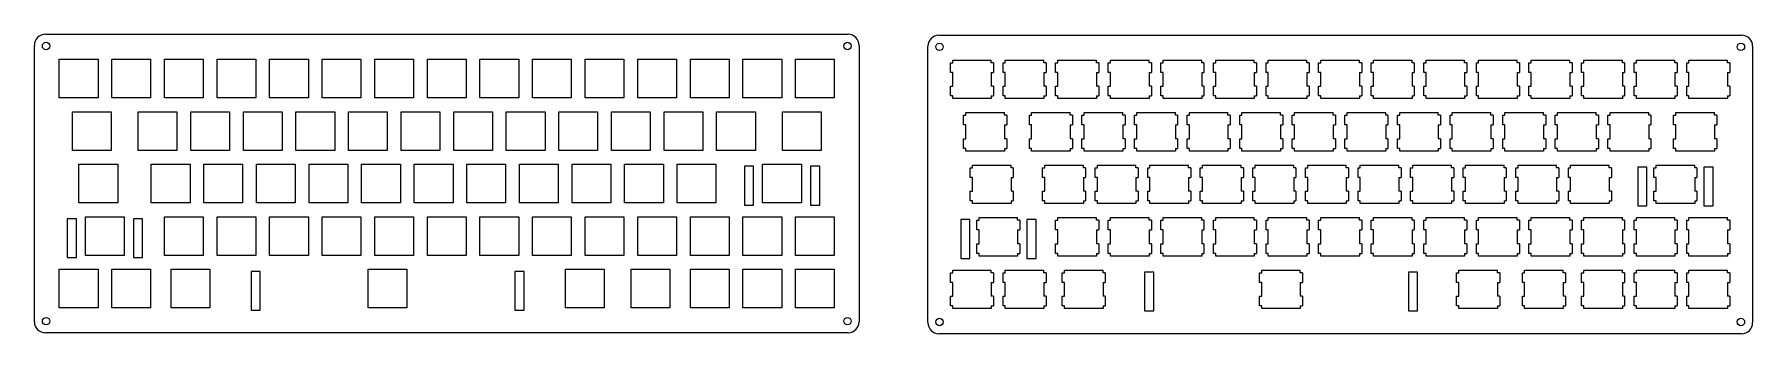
# Model space of a CAD drawing. Header units: millimetres. Extents: x -742 to 1487, y -1115 to 638.
# Drawn here: x 94 to 715, y 345 to 454 of the extents above; entities that cross this region are included whole.
import ezdxf

# ---------------------------------------------------------------- set-up
doc = ezdxf.new("R2010")
doc.units = ezdxf.units.MM
doc.layers.add('Layer_1', color=7, linetype='CONTINUOUS')

msp = doc.modelspace()

# ---------------------------------------------------------------- linework, layer by layer
at = {"layer": 'Layer_1', "linetype": 'ByBlock'}
for p, q in [((97.889, 453.515), (387.889, 453.515)), ((420.687, 453.218), (710.687, 453.218)), ((387.889, 345.515), (97.889, 345.515)), ((710.687, 345.218), (420.687, 345.218))]:
    msp.add_line(p, q, dxfattribs=at)
at = {"layer": 'Layer_1'}
for p, q in [((93.889, 349.515), (93.889, 449.515)), ((391.889, 449.515), (391.889, 349.515)), ((416.687, 349.218), (416.687, 449.218)), ((714.687, 449.218), (714.687, 349.218))]:
    msp.add_line(p, q, dxfattribs=at)
for points in [[(102.889, 444.515), (116.889, 444.515), (116.889, 430.515), (102.889, 430.515), (102.889, 444.515)], [(121.889, 444.515), (135.889, 444.515), (135.889, 430.515), (121.889, 430.515), (121.889, 444.515)], [(140.889, 444.515), (154.889, 444.515), (154.889, 430.515), (140.889, 430.515), (140.889, 444.515)], [(159.889, 444.515), (173.889, 444.515), (173.889, 430.515), (159.889, 430.515), (159.889, 444.515)], [(178.889, 444.515), (192.889, 444.515), (192.889, 430.515), (178.889, 430.515), (178.889, 444.515)], [(197.889, 444.515), (211.889, 444.515), (211.889, 430.515), (197.889, 430.515), (197.889, 444.515)], [(216.889, 444.515), (230.889, 444.515), (230.889, 430.515), (216.889, 430.515), (216.889, 444.515)], [(235.889, 444.515), (249.889, 444.515), (249.889, 430.515), (235.889, 430.515), (235.889, 444.515)], [(254.889, 444.515), (268.889, 444.515), (268.889, 430.515), (254.889, 430.515), (254.889, 444.515)], [(273.889, 444.515), (287.889, 444.515), (287.889, 430.515), (273.889, 430.515), (273.889, 444.515)], [(292.889, 444.515), (306.889, 444.515), (306.889, 430.515), (292.889, 430.515), (292.889, 444.515)], [(311.889, 444.515), (325.889, 444.515), (325.889, 430.515), (311.889, 430.515), (311.889, 444.515)], [(330.889, 444.515), (344.889, 444.515), (344.889, 430.515), (330.889, 430.515), (330.889, 444.515)], [(349.889, 444.515), (363.889, 444.515), (363.889, 430.515), (349.889, 430.515), (349.889, 444.515)], [(368.889, 444.515), (382.889, 444.515), (382.889, 430.515), (368.889, 430.515), (368.889, 444.515)], [(107.639, 425.515), (121.639, 425.515), (121.639, 411.515), (107.639, 411.515), (107.639, 425.515)], [(131.389, 425.515), (145.389, 425.515), (145.389, 411.515), (131.389, 411.515), (131.389, 425.515)], [(150.389, 425.515), (164.389, 425.515), (164.389, 411.515), (150.389, 411.515), (150.389, 425.515)], [(169.389, 425.515), (183.389, 425.515), (183.389, 411.515), (169.389, 411.515), (169.389, 425.515)], [(188.389, 425.515), (202.389, 425.515), (202.389, 411.515), (188.389, 411.515), (188.389, 425.515)], [(207.389, 425.515), (221.389, 425.515), (221.389, 411.515), (207.389, 411.515), (207.389, 425.515)], [(226.389, 425.515), (240.389, 425.515), (240.389, 411.515), (226.389, 411.515), (226.389, 425.515)], [(245.389, 425.515), (259.389, 425.515), (259.389, 411.515), (245.389, 411.515), (245.389, 425.515)], [(264.389, 425.515), (278.389, 425.515), (278.389, 411.515), (264.389, 411.515), (264.389, 425.515)], [(283.389, 425.515), (297.389, 425.515), (297.389, 411.515), (283.389, 411.515), (283.389, 425.515)], [(302.389, 425.515), (316.389, 425.515), (316.389, 411.515), (302.389, 411.515), (302.389, 425.515)], [(321.389, 425.515), (335.389, 425.515), (335.389, 411.515), (321.389, 411.515), (321.389, 425.515)], [(340.389, 425.515), (354.389, 425.515), (354.389, 411.515), (340.389, 411.515), (340.389, 425.515)], [(364.139, 425.515), (378.139, 425.515), (378.139, 411.515), (364.139, 411.515), (364.139, 425.515)], [(110.014, 406.515), (124.014, 406.515), (124.014, 392.515), (110.014, 392.515), (110.014, 406.515)], [(136.139, 406.515), (150.139, 406.515), (150.139, 392.515), (136.139, 392.515), (136.139, 406.515)], [(155.139, 406.515), (169.139, 406.515), (169.139, 392.515), (155.139, 392.515), (155.139, 406.515)], [(174.139, 406.515), (188.139, 406.515), (188.139, 392.515), (174.139, 392.515), (174.139, 406.515)], [(193.139, 406.515), (207.139, 406.515), (207.139, 392.515), (193.139, 392.515), (193.139, 406.515)], [(212.139, 406.515), (226.139, 406.515), (226.139, 392.515), (212.139, 392.515), (212.139, 406.515)], [(231.139, 406.515), (245.139, 406.515), (245.139, 392.515), (231.139, 392.515), (231.139, 406.515)], [(250.139, 406.515), (264.139, 406.515), (264.139, 392.515), (250.139, 392.515), (250.139, 406.515)], [(269.139, 406.515), (283.139, 406.515), (283.139, 392.515), (269.139, 392.515), (269.139, 406.515)], [(288.139, 406.515), (302.139, 406.515), (302.139, 392.515), (288.139, 392.515), (288.139, 406.515)], [(307.139, 406.515), (321.139, 406.515), (321.139, 392.515), (307.139, 392.515), (307.139, 406.515)], [(326.139, 406.515), (340.139, 406.515), (340.139, 392.515), (326.139, 392.515), (326.139, 406.515)], [(357.014, 406.515), (371.014, 406.515), (371.014, 392.515), (357.014, 392.515), (357.014, 406.515)], [(112.389, 387.515), (126.389, 387.515), (126.389, 373.515), (112.389, 373.515), (112.389, 387.515)], [(140.889, 387.515), (154.889, 387.515), (154.889, 373.515), (140.889, 373.515), (140.889, 387.515)], [(159.889, 387.515), (173.889, 387.515), (173.889, 373.515), (159.889, 373.515), (159.889, 387.515)], [(178.889, 387.515), (192.889, 387.515), (192.889, 373.515), (178.889, 373.515), (178.889, 387.515)], [(197.889, 387.515), (211.889, 387.515), (211.889, 373.515), (197.889, 373.515), (197.889, 387.515)], [(216.889, 387.515), (230.889, 387.515), (230.889, 373.515), (216.889, 373.515), (216.889, 387.515)], [(235.889, 387.515), (249.889, 387.515), (249.889, 373.515), (235.889, 373.515), (235.889, 387.515)], [(254.889, 387.515), (268.889, 387.515), (268.889, 373.515), (254.889, 373.515), (254.889, 387.515)], [(273.889, 387.515), (287.889, 387.515), (287.889, 373.515), (273.889, 373.515), (273.889, 387.515)], [(292.889, 387.515), (306.889, 387.515), (306.889, 373.515), (292.889, 373.515), (292.889, 387.515)], [(311.889, 387.515), (325.889, 387.515), (325.889, 373.515), (311.889, 373.515), (311.889, 387.515)], [(330.889, 387.515), (344.889, 387.515), (344.889, 373.515), (330.889, 373.515), (330.889, 387.515)], [(349.889, 387.515), (363.889, 387.515), (363.889, 373.515), (349.889, 373.515), (349.889, 387.515)], [(368.889, 387.515), (382.889, 387.515), (382.889, 373.515), (368.889, 373.515), (368.889, 387.515)], [(102.889, 368.515), (116.889, 368.515), (116.889, 354.515), (102.889, 354.515), (102.889, 368.515)], [(121.889, 368.515), (135.889, 368.515), (135.889, 354.515), (121.889, 354.515), (121.889, 368.515)], [(143.264, 368.515), (157.264, 368.515), (157.264, 354.515), (143.264, 354.515), (143.264, 368.515)], [(214.514, 368.515), (228.514, 368.515), (228.514, 354.515), (214.514, 354.515), (214.514, 368.515)], [(214.514, 368.515), (228.514, 368.515), (228.514, 354.515), (214.514, 354.515), (214.514, 368.515)], [(285.764, 368.515), (299.764, 368.515), (299.764, 354.515), (285.764, 354.515), (285.764, 368.515)], [(309.514, 368.515), (323.514, 368.515), (323.514, 354.515), (309.514, 354.515), (309.514, 368.515)], [(330.889, 368.515), (344.889, 368.515), (344.889, 354.515), (330.889, 354.515), (330.889, 368.515)], [(349.889, 368.515), (363.889, 368.515), (363.889, 354.515), (349.889, 354.515), (349.889, 368.515)], [(368.889, 368.515), (382.889, 368.515), (382.889, 354.515), (368.889, 354.515), (368.889, 368.515)]]:
    msp.add_lwpolyline(points, dxfattribs=at)
at = {"layer": 'Layer_1', "linetype": 'ByBlock'}
for points in [[(350.414, 405.765), (350.414, 391.765), (353.714, 391.765), (353.714, 405.765)], [(374.314, 405.765), (374.314, 391.765), (377.614, 391.765), (377.614, 405.765)], [(673.212, 405.468), (673.212, 391.468), (676.512, 391.468), (676.512, 405.468)], [(697.112, 405.468), (697.112, 391.468), (700.412, 391.468), (700.412, 405.468)], [(105.789, 386.765), (105.789, 372.765), (109.089, 372.765), (109.089, 386.765)], [(129.689, 386.765), (129.689, 372.765), (132.989, 372.765), (132.989, 386.765)], [(428.587, 386.468), (428.587, 372.468), (431.887, 372.468), (431.887, 386.468)], [(452.487, 386.468), (452.487, 372.468), (455.787, 372.468), (455.787, 386.468)], [(172.214, 367.765), (172.214, 353.765), (175.514, 353.765), (175.514, 367.765)], [(172.214, 367.765), (172.214, 353.765), (175.514, 353.765), (175.514, 367.765)], [(267.514, 367.765), (267.514, 353.765), (270.814, 353.765), (270.814, 367.765)], [(267.514, 367.765), (267.514, 353.765), (270.814, 353.765), (270.814, 367.765)], [(495.012, 367.468), (495.012, 353.468), (498.312, 353.468), (498.312, 367.468)], [(495.012, 367.468), (495.012, 353.468), (498.312, 353.468), (498.312, 367.468)], [(590.312, 367.468), (590.312, 353.468), (593.612, 353.468), (593.612, 367.468)], [(590.312, 367.468), (590.312, 353.468), (593.612, 353.468), (593.612, 367.468)]]:
    msp.add_lwpolyline(points, close=True, dxfattribs=at)
at = {"layer": 'Layer_1'}
for centre in [(98.121, 449.283), (387.657, 449.283), (420.919, 448.985), (710.455, 448.985), (98.121, 349.748), (387.657, 349.748), (420.919, 349.45), (710.455, 349.45)]:
    msp.add_circle(centre, 1.35, dxfattribs=at)
for centre, start, end in [((97.889, 449.515), 90, 180), ((387.889, 449.515), 0, 90), ((420.687, 449.218), 90, 180), ((710.687, 449.218), 0, 90), ((97.889, 349.515), 180, 270), ((387.889, 349.515), 270, 0), ((420.687, 349.218), 180, 270), ((710.687, 349.218), 270, 0)]:
    msp.add_arc(centre, 4, start, end, dxfattribs=at)
at = {"layer": 'Layer_1', "lineweight": 9}
for points in [[(424.876, 439.745), (424.876, 439.745), (424.876, 443.239), (424.876, 443.239)], [(424.876, 443.239), (424.876, 443.239), (425.687, 443.239), (425.687, 443.239)], [(425.687, 444.218), (425.687, 444.218), (439.632, 444.218), (439.632, 444.218)], [(425.687, 443.239), (425.687, 443.239), (425.687, 444.218), (425.687, 444.218)], [(439.632, 443.239), (439.632, 443.239), (439.632, 444.218), (439.632, 444.218)], [(440.443, 443.239), (440.443, 443.239), (439.632, 443.239), (439.632, 443.239)], [(440.443, 443.239), (440.443, 443.239), (440.443, 439.745), (440.443, 439.745)], [(443.876, 439.745), (443.876, 439.745), (443.876, 443.239), (443.876, 443.239)], [(443.876, 443.239), (443.876, 443.239), (444.687, 443.239), (444.687, 443.239)], [(444.687, 444.218), (444.687, 444.218), (458.632, 444.218), (458.632, 444.218)], [(444.687, 443.239), (444.687, 443.239), (444.687, 444.218), (444.687, 444.218)], [(458.632, 443.239), (458.632, 443.239), (458.632, 444.218), (458.632, 444.218)], [(459.443, 443.239), (459.443, 443.239), (458.632, 443.239), (458.632, 443.239)], [(459.443, 443.239), (459.443, 443.239), (459.443, 439.745), (459.443, 439.745)], [(462.876, 439.745), (462.876, 439.745), (462.876, 443.239), (462.876, 443.239)], [(462.876, 443.239), (462.876, 443.239), (463.687, 443.239), (463.687, 443.239)], [(463.687, 444.218), (463.687, 444.218), (477.632, 444.218), (477.632, 444.218)], [(463.687, 443.239), (463.687, 443.239), (463.687, 444.218), (463.687, 444.218)], [(477.632, 443.239), (477.632, 443.239), (477.632, 444.218), (477.632, 444.218)], [(478.443, 443.239), (478.443, 443.239), (477.632, 443.239), (477.632, 443.239)], [(478.443, 443.239), (478.443, 443.239), (478.443, 439.745), (478.443, 439.745)], [(481.876, 439.745), (481.876, 439.745), (481.876, 443.239), (481.876, 443.239)], [(481.876, 443.239), (481.876, 443.239), (482.687, 443.239), (482.687, 443.239)], [(482.687, 444.218), (482.687, 444.218), (496.632, 444.218), (496.632, 444.218)], [(482.687, 443.239), (482.687, 443.239), (482.687, 444.218), (482.687, 444.218)], [(496.632, 443.239), (496.632, 443.239), (496.632, 444.218), (496.632, 444.218)], [(497.443, 443.239), (497.443, 443.239), (496.632, 443.239), (496.632, 443.239)], [(497.443, 443.239), (497.443, 443.239), (497.443, 439.745), (497.443, 439.745)], [(500.876, 439.745), (500.876, 439.745), (500.876, 443.239), (500.876, 443.239)], [(500.876, 443.239), (500.876, 443.239), (501.687, 443.239), (501.687, 443.239)], [(501.687, 444.218), (501.687, 444.218), (515.632, 444.218), (515.632, 444.218)], [(501.687, 443.239), (501.687, 443.239), (501.687, 444.218), (501.687, 444.218)], [(515.632, 443.239), (515.632, 443.239), (515.632, 444.218), (515.632, 444.218)], [(516.443, 443.239), (516.443, 443.239), (515.632, 443.239), (515.632, 443.239)], [(516.443, 443.239), (516.443, 443.239), (516.443, 439.745), (516.443, 439.745)], [(519.876, 439.745), (519.876, 439.745), (519.876, 443.239), (519.876, 443.239)], [(519.876, 443.239), (519.876, 443.239), (520.687, 443.239), (520.687, 443.239)], [(520.687, 444.218), (520.687, 444.218), (534.632, 444.218), (534.632, 444.218)], [(520.687, 443.239), (520.687, 443.239), (520.687, 444.218), (520.687, 444.218)], [(534.632, 443.239), (534.632, 443.239), (534.632, 444.218), (534.632, 444.218)], [(535.443, 443.239), (535.443, 443.239), (534.632, 443.239), (534.632, 443.239)], [(535.443, 443.239), (535.443, 443.239), (535.443, 439.745), (535.443, 439.745)], [(538.876, 439.745), (538.876, 439.745), (538.876, 443.239), (538.876, 443.239)], [(538.876, 443.239), (538.876, 443.239), (539.687, 443.239), (539.687, 443.239)], [(539.687, 444.218), (539.687, 444.218), (553.632, 444.218), (553.632, 444.218)], [(539.687, 443.239), (539.687, 443.239), (539.687, 444.218), (539.687, 444.218)], [(553.632, 443.239), (553.632, 443.239), (553.632, 444.218), (553.632, 444.218)], [(554.443, 443.239), (554.443, 443.239), (553.632, 443.239), (553.632, 443.239)], [(554.443, 443.239), (554.443, 443.239), (554.443, 439.745), (554.443, 439.745)], [(557.876, 439.745), (557.876, 439.745), (557.876, 443.239), (557.876, 443.239)], [(557.876, 443.239), (557.876, 443.239), (558.687, 443.239), (558.687, 443.239)], [(558.687, 444.218), (558.687, 444.218), (572.632, 444.218), (572.632, 444.218)], [(558.687, 443.239), (558.687, 443.239), (558.687, 444.218), (558.687, 444.218)], [(572.632, 443.239), (572.632, 443.239), (572.632, 444.218), (572.632, 444.218)], [(573.443, 443.239), (573.443, 443.239), (572.632, 443.239), (572.632, 443.239)], [(573.443, 443.239), (573.443, 443.239), (573.443, 439.745), (573.443, 439.745)], [(576.876, 439.745), (576.876, 439.745), (576.876, 443.239), (576.876, 443.239)], [(576.876, 443.239), (576.876, 443.239), (577.687, 443.239), (577.687, 443.239)], [(577.687, 444.218), (577.687, 444.218), (591.632, 444.218), (591.632, 444.218)], [(577.687, 443.239), (577.687, 443.239), (577.687, 444.218), (577.687, 444.218)], [(591.632, 443.239), (591.632, 443.239), (591.632, 444.218), (591.632, 444.218)], [(592.443, 443.239), (592.443, 443.239), (591.632, 443.239), (591.632, 443.239)], [(592.443, 443.239), (592.443, 443.239), (592.443, 439.745), (592.443, 439.745)], [(595.876, 439.745), (595.876, 439.745), (595.876, 443.239), (595.876, 443.239)], [(595.876, 443.239), (595.876, 443.239), (596.687, 443.239), (596.687, 443.239)], [(596.687, 444.218), (596.687, 444.218), (610.632, 444.218), (610.632, 444.218)], [(596.687, 443.239), (596.687, 443.239), (596.687, 444.218), (596.687, 444.218)], [(610.632, 443.239), (610.632, 443.239), (610.632, 444.218), (610.632, 444.218)], [(611.443, 443.239), (611.443, 443.239), (610.632, 443.239), (610.632, 443.239)], [(611.443, 443.239), (611.443, 443.239), (611.443, 439.745), (611.443, 439.745)], [(614.876, 439.745), (614.876, 439.745), (614.876, 443.239), (614.876, 443.239)], [(614.876, 443.239), (614.876, 443.239), (615.687, 443.239), (615.687, 443.239)], [(615.687, 444.218), (615.687, 444.218), (629.632, 444.218), (629.632, 444.218)], [(615.687, 443.239), (615.687, 443.239), (615.687, 444.218), (615.687, 444.218)], [(629.632, 443.239), (629.632, 443.239), (629.632, 444.218), (629.632, 444.218)], [(630.443, 443.239), (630.443, 443.239), (629.632, 443.239), (629.632, 443.239)], [(630.443, 443.239), (630.443, 443.239), (630.443, 439.745), (630.443, 439.745)], [(633.876, 439.745), (633.876, 439.745), (633.876, 443.239), (633.876, 443.239)], [(633.876, 443.239), (633.876, 443.239), (634.687, 443.239), (634.687, 443.239)], [(634.687, 444.218), (634.687, 444.218), (648.632, 444.218), (648.632, 444.218)], [(634.687, 443.239), (634.687, 443.239), (634.687, 444.218), (634.687, 444.218)], [(648.632, 443.239), (648.632, 443.239), (648.632, 444.218), (648.632, 444.218)], [(649.443, 443.239), (649.443, 443.239), (648.632, 443.239), (648.632, 443.239)], [(649.443, 443.239), (649.443, 443.239), (649.443, 439.745), (649.443, 439.745)], [(652.876, 439.745), (652.876, 439.745), (652.876, 443.239), (652.876, 443.239)], [(652.876, 443.239), (652.876, 443.239), (653.687, 443.239), (653.687, 443.239)], [(653.687, 444.218), (653.687, 444.218), (667.632, 444.218), (667.632, 444.218)], [(653.687, 443.239), (653.687, 443.239), (653.687, 444.218), (653.687, 444.218)], [(667.632, 443.239), (667.632, 443.239), (667.632, 444.218), (667.632, 444.218)], [(668.443, 443.239), (668.443, 443.239), (667.632, 443.239), (667.632, 443.239)], [(668.443, 443.239), (668.443, 443.239), (668.443, 439.745), (668.443, 439.745)], [(671.876, 439.745), (671.876, 439.745), (671.876, 443.239), (671.876, 443.239)], [(671.876, 443.239), (671.876, 443.239), (672.687, 443.239), (672.687, 443.239)], [(672.687, 444.218), (672.687, 444.218), (686.632, 444.218), (686.632, 444.218)], [(672.687, 443.239), (672.687, 443.239), (672.687, 444.218), (672.687, 444.218)], [(686.632, 443.239), (686.632, 443.239), (686.632, 444.218), (686.632, 444.218)], [(687.443, 443.239), (687.443, 443.239), (686.632, 443.239), (686.632, 443.239)], [(687.443, 443.239), (687.443, 443.239), (687.443, 439.745), (687.443, 439.745)], [(690.876, 439.745), (690.876, 439.745), (690.876, 443.239), (690.876, 443.239)], [(690.876, 443.239), (690.876, 443.239), (691.687, 443.239), (691.687, 443.239)], [(691.687, 444.218), (691.687, 444.218), (705.632, 444.218), (705.632, 444.218)], [(691.687, 443.239), (691.687, 443.239), (691.687, 444.218), (691.687, 444.218)], [(705.632, 443.239), (705.632, 443.239), (705.632, 444.218), (705.632, 444.218)], [(706.443, 443.239), (706.443, 443.239), (705.632, 443.239), (705.632, 443.239)], [(706.443, 443.239), (706.443, 443.239), (706.443, 439.745), (706.443, 439.745)], [(425.687, 439.745), (425.687, 439.745), (424.876, 439.745), (424.876, 439.745)], [(424.876, 431.251), (424.876, 431.251), (424.876, 434.745), (424.876, 434.745)], [(424.876, 434.745), (424.876, 434.745), (425.687, 434.745), (425.687, 434.745)], [(425.687, 434.745), (425.687, 434.745), (425.687, 439.745), (425.687, 439.745)], [(439.632, 439.745), (439.632, 439.745), (439.632, 434.745), (439.632, 434.745)], [(439.632, 439.745), (439.632, 439.745), (440.443, 439.745), (440.443, 439.745)], [(440.443, 434.745), (440.443, 434.745), (439.632, 434.745), (439.632, 434.745)], [(440.443, 434.745), (440.443, 434.745), (440.443, 431.251), (440.443, 431.251)], [(444.687, 439.745), (444.687, 439.745), (443.876, 439.745), (443.876, 439.745)], [(443.876, 431.251), (443.876, 431.251), (443.876, 434.745), (443.876, 434.745)], [(443.876, 434.745), (443.876, 434.745), (444.687, 434.745), (444.687, 434.745)], [(444.687, 434.745), (444.687, 434.745), (444.687, 439.745), (444.687, 439.745)], [(458.632, 439.745), (458.632, 439.745), (458.632, 434.745), (458.632, 434.745)], [(458.632, 439.745), (458.632, 439.745), (459.443, 439.745), (459.443, 439.745)], [(459.443, 434.745), (459.443, 434.745), (458.632, 434.745), (458.632, 434.745)], [(459.443, 434.745), (459.443, 434.745), (459.443, 431.251), (459.443, 431.251)], [(463.687, 439.745), (463.687, 439.745), (462.876, 439.745), (462.876, 439.745)], [(462.876, 431.251), (462.876, 431.251), (462.876, 434.745), (462.876, 434.745)], [(462.876, 434.745), (462.876, 434.745), (463.687, 434.745), (463.687, 434.745)], [(463.687, 434.745), (463.687, 434.745), (463.687, 439.745), (463.687, 439.745)], [(477.632, 439.745), (477.632, 439.745), (477.632, 434.745), (477.632, 434.745)], [(477.632, 439.745), (477.632, 439.745), (478.443, 439.745), (478.443, 439.745)], [(478.443, 434.745), (478.443, 434.745), (477.632, 434.745), (477.632, 434.745)], [(478.443, 434.745), (478.443, 434.745), (478.443, 431.251), (478.443, 431.251)], [(482.687, 439.745), (482.687, 439.745), (481.876, 439.745), (481.876, 439.745)], [(481.876, 431.251), (481.876, 431.251), (481.876, 434.745), (481.876, 434.745)], [(481.876, 434.745), (481.876, 434.745), (482.687, 434.745), (482.687, 434.745)], [(482.687, 434.745), (482.687, 434.745), (482.687, 439.745), (482.687, 439.745)], [(496.632, 439.745), (496.632, 439.745), (496.632, 434.745), (496.632, 434.745)], [(496.632, 439.745), (496.632, 439.745), (497.443, 439.745), (497.443, 439.745)], [(497.443, 434.745), (497.443, 434.745), (496.632, 434.745), (496.632, 434.745)], [(497.443, 434.745), (497.443, 434.745), (497.443, 431.251), (497.443, 431.251)], [(501.687, 439.745), (501.687, 439.745), (500.876, 439.745), (500.876, 439.745)], [(500.876, 431.251), (500.876, 431.251), (500.876, 434.745), (500.876, 434.745)], [(500.876, 434.745), (500.876, 434.745), (501.687, 434.745), (501.687, 434.745)], [(501.687, 434.745), (501.687, 434.745), (501.687, 439.745), (501.687, 439.745)], [(515.632, 439.745), (515.632, 439.745), (515.632, 434.745), (515.632, 434.745)], [(515.632, 439.745), (515.632, 439.745), (516.443, 439.745), (516.443, 439.745)], [(516.443, 434.745), (516.443, 434.745), (515.632, 434.745), (515.632, 434.745)], [(516.443, 434.745), (516.443, 434.745), (516.443, 431.251), (516.443, 431.251)], [(520.687, 439.745), (520.687, 439.745), (519.876, 439.745), (519.876, 439.745)], [(519.876, 431.251), (519.876, 431.251), (519.876, 434.745), (519.876, 434.745)], [(519.876, 434.745), (519.876, 434.745), (520.687, 434.745), (520.687, 434.745)], [(520.687, 434.745), (520.687, 434.745), (520.687, 439.745), (520.687, 439.745)], [(534.632, 439.745), (534.632, 439.745), (534.632, 434.745), (534.632, 434.745)], [(534.632, 439.745), (534.632, 439.745), (535.443, 439.745), (535.443, 439.745)], [(535.443, 434.745), (535.443, 434.745), (534.632, 434.745), (534.632, 434.745)], [(535.443, 434.745), (535.443, 434.745), (535.443, 431.251), (535.443, 431.251)], [(539.687, 439.745), (539.687, 439.745), (538.876, 439.745), (538.876, 439.745)], [(538.876, 431.251), (538.876, 431.251), (538.876, 434.745), (538.876, 434.745)], [(538.876, 434.745), (538.876, 434.745), (539.687, 434.745), (539.687, 434.745)], [(539.687, 434.745), (539.687, 434.745), (539.687, 439.745), (539.687, 439.745)], [(553.632, 439.745), (553.632, 439.745), (553.632, 434.745), (553.632, 434.745)], [(553.632, 439.745), (553.632, 439.745), (554.443, 439.745), (554.443, 439.745)], [(554.443, 434.745), (554.443, 434.745), (553.632, 434.745), (553.632, 434.745)], [(554.443, 434.745), (554.443, 434.745), (554.443, 431.251), (554.443, 431.251)], [(558.687, 439.745), (558.687, 439.745), (557.876, 439.745), (557.876, 439.745)], [(557.876, 431.251), (557.876, 431.251), (557.876, 434.745), (557.876, 434.745)], [(557.876, 434.745), (557.876, 434.745), (558.687, 434.745), (558.687, 434.745)], [(558.687, 434.745), (558.687, 434.745), (558.687, 439.745), (558.687, 439.745)], [(572.632, 439.745), (572.632, 439.745), (572.632, 434.745), (572.632, 434.745)], [(572.632, 439.745), (572.632, 439.745), (573.443, 439.745), (573.443, 439.745)], [(573.443, 434.745), (573.443, 434.745), (572.632, 434.745), (572.632, 434.745)], [(573.443, 434.745), (573.443, 434.745), (573.443, 431.251), (573.443, 431.251)], [(577.687, 439.745), (577.687, 439.745), (576.876, 439.745), (576.876, 439.745)], [(576.876, 431.251), (576.876, 431.251), (576.876, 434.745), (576.876, 434.745)], [(576.876, 434.745), (576.876, 434.745), (577.687, 434.745), (577.687, 434.745)], [(577.687, 434.745), (577.687, 434.745), (577.687, 439.745), (577.687, 439.745)], [(591.632, 439.745), (591.632, 439.745), (591.632, 434.745), (591.632, 434.745)], [(591.632, 439.745), (591.632, 439.745), (592.443, 439.745), (592.443, 439.745)], [(592.443, 434.745), (592.443, 434.745), (591.632, 434.745), (591.632, 434.745)], [(592.443, 434.745), (592.443, 434.745), (592.443, 431.251), (592.443, 431.251)], [(596.687, 439.745), (596.687, 439.745), (595.876, 439.745), (595.876, 439.745)], [(595.876, 431.251), (595.876, 431.251), (595.876, 434.745), (595.876, 434.745)], [(595.876, 434.745), (595.876, 434.745), (596.687, 434.745), (596.687, 434.745)], [(596.687, 434.745), (596.687, 434.745), (596.687, 439.745), (596.687, 439.745)], [(610.632, 439.745), (610.632, 439.745), (610.632, 434.745), (610.632, 434.745)], [(610.632, 439.745), (610.632, 439.745), (611.443, 439.745), (611.443, 439.745)], [(611.443, 434.745), (611.443, 434.745), (610.632, 434.745), (610.632, 434.745)], [(611.443, 434.745), (611.443, 434.745), (611.443, 431.251), (611.443, 431.251)], [(615.687, 439.745), (615.687, 439.745), (614.876, 439.745), (614.876, 439.745)], [(614.876, 431.251), (614.876, 431.251), (614.876, 434.745), (614.876, 434.745)], [(614.876, 434.745), (614.876, 434.745), (615.687, 434.745), (615.687, 434.745)], [(615.687, 434.745), (615.687, 434.745), (615.687, 439.745), (615.687, 439.745)], [(629.632, 439.745), (629.632, 439.745), (629.632, 434.745), (629.632, 434.745)], [(629.632, 439.745), (629.632, 439.745), (630.443, 439.745), (630.443, 439.745)], [(630.443, 434.745), (630.443, 434.745), (629.632, 434.745), (629.632, 434.745)], [(630.443, 434.745), (630.443, 434.745), (630.443, 431.251), (630.443, 431.251)], [(634.687, 439.745), (634.687, 439.745), (633.876, 439.745), (633.876, 439.745)], [(633.876, 431.251), (633.876, 431.251), (633.876, 434.745), (633.876, 434.745)], [(633.876, 434.745), (633.876, 434.745), (634.687, 434.745), (634.687, 434.745)], [(634.687, 434.745), (634.687, 434.745), (634.687, 439.745), (634.687, 439.745)], [(648.632, 439.745), (648.632, 439.745), (648.632, 434.745), (648.632, 434.745)], [(648.632, 439.745), (648.632, 439.745), (649.443, 439.745), (649.443, 439.745)], [(649.443, 434.745), (649.443, 434.745), (648.632, 434.745), (648.632, 434.745)], [(649.443, 434.745), (649.443, 434.745), (649.443, 431.251), (649.443, 431.251)], [(653.687, 439.745), (653.687, 439.745), (652.876, 439.745), (652.876, 439.745)], [(652.876, 431.251), (652.876, 431.251), (652.876, 434.745), (652.876, 434.745)], [(652.876, 434.745), (652.876, 434.745), (653.687, 434.745), (653.687, 434.745)], [(653.687, 434.745), (653.687, 434.745), (653.687, 439.745), (653.687, 439.745)], [(667.632, 439.745), (667.632, 439.745), (667.632, 434.745), (667.632, 434.745)], [(667.632, 439.745), (667.632, 439.745), (668.443, 439.745), (668.443, 439.745)], [(668.443, 434.745), (668.443, 434.745), (667.632, 434.745), (667.632, 434.745)], [(668.443, 434.745), (668.443, 434.745), (668.443, 431.251), (668.443, 431.251)], [(672.687, 439.745), (672.687, 439.745), (671.876, 439.745), (671.876, 439.745)], [(671.876, 431.251), (671.876, 431.251), (671.876, 434.745), (671.876, 434.745)], [(671.876, 434.745), (671.876, 434.745), (672.687, 434.745), (672.687, 434.745)], [(672.687, 434.745), (672.687, 434.745), (672.687, 439.745), (672.687, 439.745)], [(686.632, 439.745), (686.632, 439.745), (686.632, 434.745), (686.632, 434.745)], [(686.632, 439.745), (686.632, 439.745), (687.443, 439.745), (687.443, 439.745)], [(687.443, 434.745), (687.443, 434.745), (686.632, 434.745), (686.632, 434.745)], [(687.443, 434.745), (687.443, 434.745), (687.443, 431.251), (687.443, 431.251)], [(691.687, 439.745), (691.687, 439.745), (690.876, 439.745), (690.876, 439.745)], [(690.876, 431.251), (690.876, 431.251), (690.876, 434.745), (690.876, 434.745)], [(690.876, 434.745), (690.876, 434.745), (691.687, 434.745), (691.687, 434.745)], [(691.687, 434.745), (691.687, 434.745), (691.687, 439.745), (691.687, 439.745)], [(705.632, 439.745), (705.632, 439.745), (705.632, 434.745), (705.632, 434.745)], [(705.632, 439.745), (705.632, 439.745), (706.443, 439.745), (706.443, 439.745)], [(706.443, 434.745), (706.443, 434.745), (705.632, 434.745), (705.632, 434.745)], [(706.443, 434.745), (706.443, 434.745), (706.443, 431.251), (706.443, 431.251)], [(425.687, 431.251), (425.687, 431.251), (424.876, 431.251), (424.876, 431.251)], [(425.687, 430.272), (425.687, 430.272), (425.687, 431.251), (425.687, 431.251)], [(439.632, 430.272), (439.632, 430.272), (425.687, 430.272), (425.687, 430.272)], [(439.632, 431.251), (439.632, 431.251), (440.443, 431.251), (440.443, 431.251)], [(439.632, 431.251), (439.632, 431.251), (439.632, 430.272), (439.632, 430.272)], [(444.687, 431.251), (444.687, 431.251), (443.876, 431.251), (443.876, 431.251)], [(444.687, 430.272), (444.687, 430.272), (444.687, 431.251), (444.687, 431.251)], [(458.632, 430.272), (458.632, 430.272), (444.687, 430.272), (444.687, 430.272)], [(458.632, 431.251), (458.632, 431.251), (459.443, 431.251), (459.443, 431.251)], [(458.632, 431.251), (458.632, 431.251), (458.632, 430.272), (458.632, 430.272)], [(463.687, 431.251), (463.687, 431.251), (462.876, 431.251), (462.876, 431.251)], [(463.687, 430.272), (463.687, 430.272), (463.687, 431.251), (463.687, 431.251)], [(477.632, 430.272), (477.632, 430.272), (463.687, 430.272), (463.687, 430.272)], [(477.632, 431.251), (477.632, 431.251), (478.443, 431.251), (478.443, 431.251)], [(477.632, 431.251), (477.632, 431.251), (477.632, 430.272), (477.632, 430.272)], [(482.687, 431.251), (482.687, 431.251), (481.876, 431.251), (481.876, 431.251)], [(482.687, 430.272), (482.687, 430.272), (482.687, 431.251), (482.687, 431.251)], [(496.632, 430.272), (496.632, 430.272), (482.687, 430.272), (482.687, 430.272)], [(496.632, 431.251), (496.632, 431.251), (497.443, 431.251), (497.443, 431.251)], [(496.632, 431.251), (496.632, 431.251), (496.632, 430.272), (496.632, 430.272)], [(501.687, 431.251), (501.687, 431.251), (500.876, 431.251), (500.876, 431.251)], [(501.687, 430.272), (501.687, 430.272), (501.687, 431.251), (501.687, 431.251)], [(515.632, 430.272), (515.632, 430.272), (501.687, 430.272), (501.687, 430.272)], [(515.632, 431.251), (515.632, 431.251), (516.443, 431.251), (516.443, 431.251)], [(515.632, 431.251), (515.632, 431.251), (515.632, 430.272), (515.632, 430.272)], [(520.687, 431.251), (520.687, 431.251), (519.876, 431.251), (519.876, 431.251)], [(520.687, 430.272), (520.687, 430.272), (520.687, 431.251), (520.687, 431.251)], [(534.632, 430.272), (534.632, 430.272), (520.687, 430.272), (520.687, 430.272)], [(534.632, 431.251), (534.632, 431.251), (535.443, 431.251), (535.443, 431.251)], [(534.632, 431.251), (534.632, 431.251), (534.632, 430.272), (534.632, 430.272)], [(539.687, 431.251), (539.687, 431.251), (538.876, 431.251), (538.876, 431.251)], [(539.687, 430.272), (539.687, 430.272), (539.687, 431.251), (539.687, 431.251)], [(553.632, 430.272), (553.632, 430.272), (539.687, 430.272), (539.687, 430.272)], [(553.632, 431.251), (553.632, 431.251), (554.443, 431.251), (554.443, 431.251)], [(553.632, 431.251), (553.632, 431.251), (553.632, 430.272), (553.632, 430.272)], [(558.687, 431.251), (558.687, 431.251), (557.876, 431.251), (557.876, 431.251)], [(558.687, 430.272), (558.687, 430.272), (558.687, 431.251), (558.687, 431.251)], [(572.632, 430.272), (572.632, 430.272), (558.687, 430.272), (558.687, 430.272)], [(572.632, 431.251), (572.632, 431.251), (573.443, 431.251), (573.443, 431.251)], [(572.632, 431.251), (572.632, 431.251), (572.632, 430.272), (572.632, 430.272)], [(577.687, 431.251), (577.687, 431.251), (576.876, 431.251), (576.876, 431.251)], [(577.687, 430.272), (577.687, 430.272), (577.687, 431.251), (577.687, 431.251)], [(591.632, 430.272), (591.632, 430.272), (577.687, 430.272), (577.687, 430.272)], [(591.632, 431.251), (591.632, 431.251), (592.443, 431.251), (592.443, 431.251)], [(591.632, 431.251), (591.632, 431.251), (591.632, 430.272), (591.632, 430.272)], [(596.687, 431.251), (596.687, 431.251), (595.876, 431.251), (595.876, 431.251)], [(596.687, 430.272), (596.687, 430.272), (596.687, 431.251), (596.687, 431.251)], [(610.632, 430.272), (610.632, 430.272), (596.687, 430.272), (596.687, 430.272)], [(610.632, 431.251), (610.632, 431.251), (611.443, 431.251), (611.443, 431.251)], [(610.632, 431.251), (610.632, 431.251), (610.632, 430.272), (610.632, 430.272)], [(615.687, 431.251), (615.687, 431.251), (614.876, 431.251), (614.876, 431.251)], [(615.687, 430.272), (615.687, 430.272), (615.687, 431.251), (615.687, 431.251)], [(629.632, 430.272), (629.632, 430.272), (615.687, 430.272), (615.687, 430.272)], [(629.632, 431.251), (629.632, 431.251), (630.443, 431.251), (630.443, 431.251)], [(629.632, 431.251), (629.632, 431.251), (629.632, 430.272), (629.632, 430.272)], [(634.687, 431.251), (634.687, 431.251), (633.876, 431.251), (633.876, 431.251)], [(634.687, 430.272), (634.687, 430.272), (634.687, 431.251), (634.687, 431.251)], [(648.632, 430.272), (648.632, 430.272), (634.687, 430.272), (634.687, 430.272)], [(648.632, 431.251), (648.632, 431.251), (649.443, 431.251), (649.443, 431.251)], [(648.632, 431.251), (648.632, 431.251), (648.632, 430.272), (648.632, 430.272)], [(653.687, 431.251), (653.687, 431.251), (652.876, 431.251), (652.876, 431.251)], [(653.687, 430.272), (653.687, 430.272), (653.687, 431.251), (653.687, 431.251)], [(667.632, 430.272), (667.632, 430.272), (653.687, 430.272), (653.687, 430.272)], [(667.632, 431.251), (667.632, 431.251), (668.443, 431.251), (668.443, 431.251)], [(667.632, 431.251), (667.632, 431.251), (667.632, 430.272), (667.632, 430.272)], [(672.687, 431.251), (672.687, 431.251), (671.876, 431.251), (671.876, 431.251)], [(672.687, 430.272), (672.687, 430.272), (672.687, 431.251), (672.687, 431.251)], [(686.632, 430.272), (686.632, 430.272), (672.687, 430.272), (672.687, 430.272)], [(686.632, 431.251), (686.632, 431.251), (687.443, 431.251), (687.443, 431.251)], [(686.632, 431.251), (686.632, 431.251), (686.632, 430.272), (686.632, 430.272)], [(691.687, 431.251), (691.687, 431.251), (690.876, 431.251), (690.876, 431.251)], [(691.687, 430.272), (691.687, 430.272), (691.687, 431.251), (691.687, 431.251)], [(705.632, 430.272), (705.632, 430.272), (691.687, 430.272), (691.687, 430.272)], [(705.632, 431.251), (705.632, 431.251), (706.443, 431.251), (706.443, 431.251)], [(705.632, 431.251), (705.632, 431.251), (705.632, 430.272), (705.632, 430.272)], [(429.626, 420.745), (429.626, 420.745), (429.626, 424.239), (429.626, 424.239)], [(429.626, 424.239), (429.626, 424.239), (430.437, 424.239), (430.437, 424.239)], [(430.437, 425.218), (430.437, 425.218), (444.382, 425.218), (444.382, 425.218)], [(430.437, 424.239), (430.437, 424.239), (430.437, 425.218), (430.437, 425.218)], [(444.382, 424.239), (444.382, 424.239), (444.382, 425.218), (444.382, 425.218)], [(445.193, 424.239), (445.193, 424.239), (444.382, 424.239), (444.382, 424.239)], [(445.193, 424.239), (445.193, 424.239), (445.193, 420.745), (445.193, 420.745)], [(453.376, 420.745), (453.376, 420.745), (453.376, 424.239), (453.376, 424.239)], [(453.376, 424.239), (453.376, 424.239), (454.187, 424.239), (454.187, 424.239)], [(454.187, 425.218), (454.187, 425.218), (468.132, 425.218), (468.132, 425.218)], [(454.187, 424.239), (454.187, 424.239), (454.187, 425.218), (454.187, 425.218)], [(468.132, 424.239), (468.132, 424.239), (468.132, 425.218), (468.132, 425.218)], [(468.943, 424.239), (468.943, 424.239), (468.132, 424.239), (468.132, 424.239)], [(468.943, 424.239), (468.943, 424.239), (468.943, 420.745), (468.943, 420.745)], [(472.376, 420.745), (472.376, 420.745), (472.376, 424.239), (472.376, 424.239)], [(472.376, 424.239), (472.376, 424.239), (473.187, 424.239), (473.187, 424.239)], [(473.187, 425.218), (473.187, 425.218), (487.132, 425.218), (487.132, 425.218)], [(473.187, 424.239), (473.187, 424.239), (473.187, 425.218), (473.187, 425.218)], [(487.132, 424.239), (487.132, 424.239), (487.132, 425.218), (487.132, 425.218)], [(487.943, 424.239), (487.943, 424.239), (487.132, 424.239), (487.132, 424.239)], [(487.943, 424.239), (487.943, 424.239), (487.943, 420.745), (487.943, 420.745)], [(491.376, 420.745), (491.376, 420.745), (491.376, 424.239), (491.376, 424.239)], [(491.376, 424.239), (491.376, 424.239), (492.187, 424.239), (492.187, 424.239)], [(492.187, 425.218), (492.187, 425.218), (506.132, 425.218), (506.132, 425.218)], [(492.187, 424.239), (492.187, 424.239), (492.187, 425.218), (492.187, 425.218)], [(506.132, 424.239), (506.132, 424.239), (506.132, 425.218), (506.132, 425.218)], [(506.943, 424.239), (506.943, 424.239), (506.132, 424.239), (506.132, 424.239)], [(506.943, 424.239), (506.943, 424.239), (506.943, 420.745), (506.943, 420.745)], [(510.376, 420.745), (510.376, 420.745), (510.376, 424.239), (510.376, 424.239)], [(510.376, 424.239), (510.376, 424.239), (511.187, 424.239), (511.187, 424.239)], [(511.187, 425.218), (511.187, 425.218), (525.132, 425.218), (525.132, 425.218)], [(511.187, 424.239), (511.187, 424.239), (511.187, 425.218), (511.187, 425.218)], [(525.132, 424.239), (525.132, 424.239), (525.132, 425.218), (525.132, 425.218)], [(525.943, 424.239), (525.943, 424.239), (525.132, 424.239), (525.132, 424.239)], [(525.943, 424.239), (525.943, 424.239), (525.943, 420.745), (525.943, 420.745)], [(529.376, 420.745), (529.376, 420.745), (529.376, 424.239), (529.376, 424.239)], [(529.376, 424.239), (529.376, 424.239), (530.187, 424.239), (530.187, 424.239)], [(530.187, 425.218), (530.187, 425.218), (544.132, 425.218), (544.132, 425.218)], [(530.187, 424.239), (530.187, 424.239), (530.187, 425.218), (530.187, 425.218)], [(544.132, 424.239), (544.132, 424.239), (544.132, 425.218), (544.132, 425.218)], [(544.943, 424.239), (544.943, 424.239), (544.132, 424.239), (544.132, 424.239)], [(544.943, 424.239), (544.943, 424.239), (544.943, 420.745), (544.943, 420.745)], [(548.376, 420.745), (548.376, 420.745), (548.376, 424.239), (548.376, 424.239)], [(548.376, 424.239), (548.376, 424.239), (549.187, 424.239), (549.187, 424.239)], [(549.187, 425.218), (549.187, 425.218), (563.132, 425.218), (563.132, 425.218)], [(549.187, 424.239), (549.187, 424.239), (549.187, 425.218), (549.187, 425.218)], [(563.132, 424.239), (563.132, 424.239), (563.132, 425.218), (563.132, 425.218)], [(563.943, 424.239), (563.943, 424.239), (563.132, 424.239), (563.132, 424.239)], [(563.943, 424.239), (563.943, 424.239), (563.943, 420.745), (563.943, 420.745)], [(567.376, 420.745), (567.376, 420.745), (567.376, 424.239), (567.376, 424.239)], [(567.376, 424.239), (567.376, 424.239), (568.187, 424.239), (568.187, 424.239)], [(568.187, 425.218), (568.187, 425.218), (582.132, 425.218), (582.132, 425.218)], [(568.187, 424.239), (568.187, 424.239), (568.187, 425.218), (568.187, 425.218)], [(582.132, 424.239), (582.132, 424.239), (582.132, 425.218), (582.132, 425.218)], [(582.943, 424.239), (582.943, 424.239), (582.132, 424.239), (582.132, 424.239)], [(582.943, 424.239), (582.943, 424.239), (582.943, 420.745), (582.943, 420.745)], [(586.376, 420.745), (586.376, 420.745), (586.376, 424.239), (586.376, 424.239)], [(586.376, 424.239), (586.376, 424.239), (587.187, 424.239), (587.187, 424.239)], [(587.187, 425.218), (587.187, 425.218), (601.132, 425.218), (601.132, 425.218)], [(587.187, 424.239), (587.187, 424.239), (587.187, 425.218), (587.187, 425.218)], [(601.132, 424.239), (601.132, 424.239), (601.132, 425.218), (601.132, 425.218)], [(601.943, 424.239), (601.943, 424.239), (601.132, 424.239), (601.132, 424.239)], [(601.943, 424.239), (601.943, 424.239), (601.943, 420.745), (601.943, 420.745)], [(605.376, 420.745), (605.376, 420.745), (605.376, 424.239), (605.376, 424.239)], [(605.376, 424.239), (605.376, 424.239), (606.187, 424.239), (606.187, 424.239)], [(606.187, 425.218), (606.187, 425.218), (620.132, 425.218), (620.132, 425.218)], [(606.187, 424.239), (606.187, 424.239), (606.187, 425.218), (606.187, 425.218)], [(620.132, 424.239), (620.132, 424.239), (620.132, 425.218), (620.132, 425.218)], [(620.943, 424.239), (620.943, 424.239), (620.132, 424.239), (620.132, 424.239)], [(620.943, 424.239), (620.943, 424.239), (620.943, 420.745), (620.943, 420.745)], [(624.376, 420.745), (624.376, 420.745), (624.376, 424.239), (624.376, 424.239)], [(624.376, 424.239), (624.376, 424.239), (625.187, 424.239), (625.187, 424.239)], [(625.187, 425.218), (625.187, 425.218), (639.132, 425.218), (639.132, 425.218)], [(625.187, 424.239), (625.187, 424.239), (625.187, 425.218), (625.187, 425.218)], [(639.132, 424.239), (639.132, 424.239), (639.132, 425.218), (639.132, 425.218)], [(639.943, 424.239), (639.943, 424.239), (639.132, 424.239), (639.132, 424.239)], [(639.943, 424.239), (639.943, 424.239), (639.943, 420.745), (639.943, 420.745)], [(643.376, 420.745), (643.376, 420.745), (643.376, 424.239), (643.376, 424.239)], [(643.376, 424.239), (643.376, 424.239), (644.187, 424.239), (644.187, 424.239)], [(644.187, 425.218), (644.187, 425.218), (658.132, 425.218), (658.132, 425.218)], [(644.187, 424.239), (644.187, 424.239), (644.187, 425.218), (644.187, 425.218)], [(658.132, 424.239), (658.132, 424.239), (658.132, 425.218), (658.132, 425.218)], [(658.943, 424.239), (658.943, 424.239), (658.132, 424.239), (658.132, 424.239)], [(658.943, 424.239), (658.943, 424.239), (658.943, 420.745), (658.943, 420.745)], [(662.376, 420.745), (662.376, 420.745), (662.376, 424.239), (662.376, 424.239)], [(662.376, 424.239), (662.376, 424.239), (663.187, 424.239), (663.187, 424.239)], [(663.187, 425.218), (663.187, 425.218), (677.132, 425.218), (677.132, 425.218)], [(663.187, 424.239), (663.187, 424.239), (663.187, 425.218), (663.187, 425.218)], [(677.132, 424.239), (677.132, 424.239), (677.132, 425.218), (677.132, 425.218)], [(677.943, 424.239), (677.943, 424.239), (677.132, 424.239), (677.132, 424.239)], [(677.943, 424.239), (677.943, 424.239), (677.943, 420.745), (677.943, 420.745)], [(686.126, 420.745), (686.126, 420.745), (686.126, 424.239), (686.126, 424.239)], [(686.126, 424.239), (686.126, 424.239), (686.937, 424.239), (686.937, 424.239)], [(686.937, 425.218), (686.937, 425.218), (700.882, 425.218), (700.882, 425.218)], [(686.937, 424.239), (686.937, 424.239), (686.937, 425.218), (686.937, 425.218)], [(700.882, 424.239), (700.882, 424.239), (700.882, 425.218), (700.882, 425.218)], [(701.693, 424.239), (701.693, 424.239), (700.882, 424.239), (700.882, 424.239)], [(701.693, 424.239), (701.693, 424.239), (701.693, 420.745), (701.693, 420.745)], [(430.437, 420.745), (430.437, 420.745), (429.626, 420.745), (429.626, 420.745)], [(430.437, 415.745), (430.437, 415.745), (430.437, 420.745), (430.437, 420.745)], [(444.382, 420.745), (444.382, 420.745), (444.382, 415.745), (444.382, 415.745)], [(444.382, 420.745), (444.382, 420.745), (445.193, 420.745), (445.193, 420.745)], [(454.187, 420.745), (454.187, 420.745), (453.376, 420.745), (453.376, 420.745)], [(454.187, 415.745), (454.187, 415.745), (454.187, 420.745), (454.187, 420.745)], [(468.132, 420.745), (468.132, 420.745), (468.132, 415.745), (468.132, 415.745)], [(468.132, 420.745), (468.132, 420.745), (468.943, 420.745), (468.943, 420.745)], [(473.187, 420.745), (473.187, 420.745), (472.376, 420.745), (472.376, 420.745)], [(473.187, 415.745), (473.187, 415.745), (473.187, 420.745), (473.187, 420.745)], [(487.132, 420.745), (487.132, 420.745), (487.132, 415.745), (487.132, 415.745)], [(487.132, 420.745), (487.132, 420.745), (487.943, 420.745), (487.943, 420.745)], [(492.187, 420.745), (492.187, 420.745), (491.376, 420.745), (491.376, 420.745)], [(492.187, 415.745), (492.187, 415.745), (492.187, 420.745), (492.187, 420.745)], [(506.132, 420.745), (506.132, 420.745), (506.132, 415.745), (506.132, 415.745)], [(506.132, 420.745), (506.132, 420.745), (506.943, 420.745), (506.943, 420.745)], [(511.187, 420.745), (511.187, 420.745), (510.376, 420.745), (510.376, 420.745)], [(511.187, 415.745), (511.187, 415.745), (511.187, 420.745), (511.187, 420.745)], [(525.132, 420.745), (525.132, 420.745), (525.132, 415.745), (525.132, 415.745)], [(525.132, 420.745), (525.132, 420.745), (525.943, 420.745), (525.943, 420.745)], [(530.187, 420.745), (530.187, 420.745), (529.376, 420.745), (529.376, 420.745)], [(530.187, 415.745), (530.187, 415.745), (530.187, 420.745), (530.187, 420.745)], [(544.132, 420.745), (544.132, 420.745), (544.132, 415.745), (544.132, 415.745)], [(544.132, 420.745), (544.132, 420.745), (544.943, 420.745), (544.943, 420.745)], [(549.187, 420.745), (549.187, 420.745), (548.376, 420.745), (548.376, 420.745)], [(549.187, 415.745), (549.187, 415.745), (549.187, 420.745), (549.187, 420.745)], [(563.132, 420.745), (563.132, 420.745), (563.132, 415.745), (563.132, 415.745)], [(563.132, 420.745), (563.132, 420.745), (563.943, 420.745), (563.943, 420.745)], [(568.187, 420.745), (568.187, 420.745), (567.376, 420.745), (567.376, 420.745)], [(568.187, 415.745), (568.187, 415.745), (568.187, 420.745), (568.187, 420.745)], [(582.132, 420.745), (582.132, 420.745), (582.132, 415.745), (582.132, 415.745)], [(582.132, 420.745), (582.132, 420.745), (582.943, 420.745), (582.943, 420.745)], [(587.187, 420.745), (587.187, 420.745), (586.376, 420.745), (586.376, 420.745)], [(587.187, 415.745), (587.187, 415.745), (587.187, 420.745), (587.187, 420.745)], [(601.132, 420.745), (601.132, 420.745), (601.132, 415.745), (601.132, 415.745)], [(601.132, 420.745), (601.132, 420.745), (601.943, 420.745), (601.943, 420.745)], [(606.187, 420.745), (606.187, 420.745), (605.376, 420.745), (605.376, 420.745)], [(606.187, 415.745), (606.187, 415.745), (606.187, 420.745), (606.187, 420.745)], [(620.132, 420.745), (620.132, 420.745), (620.132, 415.745), (620.132, 415.745)], [(620.132, 420.745), (620.132, 420.745), (620.943, 420.745), (620.943, 420.745)], [(625.187, 420.745), (625.187, 420.745), (624.376, 420.745), (624.376, 420.745)], [(625.187, 415.745), (625.187, 415.745), (625.187, 420.745), (625.187, 420.745)], [(639.132, 420.745), (639.132, 420.745), (639.132, 415.745), (639.132, 415.745)], [(639.132, 420.745), (639.132, 420.745), (639.943, 420.745), (639.943, 420.745)], [(644.187, 420.745), (644.187, 420.745), (643.376, 420.745), (643.376, 420.745)], [(644.187, 415.745), (644.187, 415.745), (644.187, 420.745), (644.187, 420.745)], [(658.132, 420.745), (658.132, 420.745), (658.132, 415.745), (658.132, 415.745)], [(658.132, 420.745), (658.132, 420.745), (658.943, 420.745), (658.943, 420.745)], [(663.187, 420.745), (663.187, 420.745), (662.376, 420.745), (662.376, 420.745)], [(663.187, 415.745), (663.187, 415.745), (663.187, 420.745), (663.187, 420.745)], [(677.132, 420.745), (677.132, 420.745), (677.132, 415.745), (677.132, 415.745)], [(677.132, 420.745), (677.132, 420.745), (677.943, 420.745), (677.943, 420.745)], [(686.937, 420.745), (686.937, 420.745), (686.126, 420.745), (686.126, 420.745)], [(686.937, 415.745), (686.937, 415.745), (686.937, 420.745), (686.937, 420.745)], [(700.882, 420.745), (700.882, 420.745), (700.882, 415.745), (700.882, 415.745)], [(700.882, 420.745), (700.882, 420.745), (701.693, 420.745), (701.693, 420.745)], [(429.626, 412.251), (429.626, 412.251), (429.626, 415.745), (429.626, 415.745)], [(429.626, 415.745), (429.626, 415.745), (430.437, 415.745), (430.437, 415.745)], [(430.437, 412.251), (430.437, 412.251), (429.626, 412.251), (429.626, 412.251)], [(430.437, 411.272), (430.437, 411.272), (430.437, 412.251), (430.437, 412.251)], [(444.382, 411.272), (444.382, 411.272), (430.437, 411.272), (430.437, 411.272)], [(445.193, 415.745), (445.193, 415.745), (444.382, 415.745), (444.382, 415.745)], [(444.382, 412.251), (444.382, 412.251), (445.193, 412.251), (445.193, 412.251)], [(444.382, 412.251), (444.382, 412.251), (444.382, 411.272), (444.382, 411.272)], [(445.193, 415.745), (445.193, 415.745), (445.193, 412.251), (445.193, 412.251)], [(453.376, 412.251), (453.376, 412.251), (453.376, 415.745), (453.376, 415.745)], [(453.376, 415.745), (453.376, 415.745), (454.187, 415.745), (454.187, 415.745)], [(454.187, 412.251), (454.187, 412.251), (453.376, 412.251), (453.376, 412.251)], [(454.187, 411.272), (454.187, 411.272), (454.187, 412.251), (454.187, 412.251)], [(468.132, 411.272), (468.132, 411.272), (454.187, 411.272), (454.187, 411.272)], [(468.943, 415.745), (468.943, 415.745), (468.132, 415.745), (468.132, 415.745)], [(468.132, 412.251), (468.132, 412.251), (468.943, 412.251), (468.943, 412.251)], [(468.132, 412.251), (468.132, 412.251), (468.132, 411.272), (468.132, 411.272)], [(468.943, 415.745), (468.943, 415.745), (468.943, 412.251), (468.943, 412.251)], [(472.376, 412.251), (472.376, 412.251), (472.376, 415.745), (472.376, 415.745)], [(472.376, 415.745), (472.376, 415.745), (473.187, 415.745), (473.187, 415.745)], [(473.187, 412.251), (473.187, 412.251), (472.376, 412.251), (472.376, 412.251)], [(473.187, 411.272), (473.187, 411.272), (473.187, 412.251), (473.187, 412.251)], [(487.132, 411.272), (487.132, 411.272), (473.187, 411.272), (473.187, 411.272)], [(487.943, 415.745), (487.943, 415.745), (487.132, 415.745), (487.132, 415.745)], [(487.132, 412.251), (487.132, 412.251), (487.943, 412.251), (487.943, 412.251)], [(487.132, 412.251), (487.132, 412.251), (487.132, 411.272), (487.132, 411.272)], [(487.943, 415.745), (487.943, 415.745), (487.943, 412.251), (487.943, 412.251)], [(491.376, 412.251), (491.376, 412.251), (491.376, 415.745), (491.376, 415.745)], [(491.376, 415.745), (491.376, 415.745), (492.187, 415.745), (492.187, 415.745)], [(492.187, 412.251), (492.187, 412.251), (491.376, 412.251), (491.376, 412.251)], [(492.187, 411.272), (492.187, 411.272), (492.187, 412.251), (492.187, 412.251)], [(506.132, 411.272), (506.132, 411.272), (492.187, 411.272), (492.187, 411.272)], [(506.943, 415.745), (506.943, 415.745), (506.132, 415.745), (506.132, 415.745)], [(506.132, 412.251), (506.132, 412.251), (506.943, 412.251), (506.943, 412.251)], [(506.132, 412.251), (506.132, 412.251), (506.132, 411.272), (506.132, 411.272)], [(506.943, 415.745), (506.943, 415.745), (506.943, 412.251), (506.943, 412.251)], [(510.376, 412.251), (510.376, 412.251), (510.376, 415.745), (510.376, 415.745)], [(510.376, 415.745), (510.376, 415.745), (511.187, 415.745), (511.187, 415.745)], [(511.187, 412.251), (511.187, 412.251), (510.376, 412.251), (510.376, 412.251)], [(511.187, 411.272), (511.187, 411.272), (511.187, 412.251), (511.187, 412.251)], [(525.132, 411.272), (525.132, 411.272), (511.187, 411.272), (511.187, 411.272)], [(525.943, 415.745), (525.943, 415.745), (525.132, 415.745), (525.132, 415.745)], [(525.132, 412.251), (525.132, 412.251), (525.943, 412.251), (525.943, 412.251)], [(525.132, 412.251), (525.132, 412.251), (525.132, 411.272), (525.132, 411.272)], [(525.943, 415.745), (525.943, 415.745), (525.943, 412.251), (525.943, 412.251)], [(529.376, 412.251), (529.376, 412.251), (529.376, 415.745), (529.376, 415.745)], [(529.376, 415.745), (529.376, 415.745), (530.187, 415.745), (530.187, 415.745)], [(530.187, 412.251), (530.187, 412.251), (529.376, 412.251), (529.376, 412.251)], [(530.187, 411.272), (530.187, 411.272), (530.187, 412.251), (530.187, 412.251)], [(544.132, 411.272), (544.132, 411.272), (530.187, 411.272), (530.187, 411.272)], [(544.943, 415.745), (544.943, 415.745), (544.132, 415.745), (544.132, 415.745)], [(544.132, 412.251), (544.132, 412.251), (544.943, 412.251), (544.943, 412.251)], [(544.132, 412.251), (544.132, 412.251), (544.132, 411.272), (544.132, 411.272)], [(544.943, 415.745), (544.943, 415.745), (544.943, 412.251), (544.943, 412.251)], [(548.376, 412.251), (548.376, 412.251), (548.376, 415.745), (548.376, 415.745)], [(548.376, 415.745), (548.376, 415.745), (549.187, 415.745), (549.187, 415.745)], [(549.187, 412.251), (549.187, 412.251), (548.376, 412.251), (548.376, 412.251)], [(549.187, 411.272), (549.187, 411.272), (549.187, 412.251), (549.187, 412.251)], [(563.132, 411.272), (563.132, 411.272), (549.187, 411.272), (549.187, 411.272)], [(563.943, 415.745), (563.943, 415.745), (563.132, 415.745), (563.132, 415.745)], [(563.132, 412.251), (563.132, 412.251), (563.943, 412.251), (563.943, 412.251)], [(563.132, 412.251), (563.132, 412.251), (563.132, 411.272), (563.132, 411.272)], [(563.943, 415.745), (563.943, 415.745), (563.943, 412.251), (563.943, 412.251)], [(567.376, 412.251), (567.376, 412.251), (567.376, 415.745), (567.376, 415.745)], [(567.376, 415.745), (567.376, 415.745), (568.187, 415.745), (568.187, 415.745)], [(568.187, 412.251), (568.187, 412.251), (567.376, 412.251), (567.376, 412.251)], [(568.187, 411.272), (568.187, 411.272), (568.187, 412.251), (568.187, 412.251)], [(582.132, 411.272), (582.132, 411.272), (568.187, 411.272), (568.187, 411.272)], [(582.943, 415.745), (582.943, 415.745), (582.132, 415.745), (582.132, 415.745)], [(582.132, 412.251), (582.132, 412.251), (582.943, 412.251), (582.943, 412.251)], [(582.132, 412.251), (582.132, 412.251), (582.132, 411.272), (582.132, 411.272)], [(582.943, 415.745), (582.943, 415.745), (582.943, 412.251), (582.943, 412.251)], [(586.376, 412.251), (586.376, 412.251), (586.376, 415.745), (586.376, 415.745)], [(586.376, 415.745), (586.376, 415.745), (587.187, 415.745), (587.187, 415.745)], [(587.187, 412.251), (587.187, 412.251), (586.376, 412.251), (586.376, 412.251)], [(587.187, 411.272), (587.187, 411.272), (587.187, 412.251), (587.187, 412.251)], [(601.132, 411.272), (601.132, 411.272), (587.187, 411.272), (587.187, 411.272)], [(601.943, 415.745), (601.943, 415.745), (601.132, 415.745), (601.132, 415.745)], [(601.132, 412.251), (601.132, 412.251), (601.943, 412.251), (601.943, 412.251)], [(601.132, 412.251), (601.132, 412.251), (601.132, 411.272), (601.132, 411.272)], [(601.943, 415.745), (601.943, 415.745), (601.943, 412.251), (601.943, 412.251)], [(605.376, 412.251), (605.376, 412.251), (605.376, 415.745), (605.376, 415.745)], [(605.376, 415.745), (605.376, 415.745), (606.187, 415.745), (606.187, 415.745)], [(606.187, 412.251), (606.187, 412.251), (605.376, 412.251), (605.376, 412.251)], [(606.187, 411.272), (606.187, 411.272), (606.187, 412.251), (606.187, 412.251)], [(620.132, 411.272), (620.132, 411.272), (606.187, 411.272), (606.187, 411.272)], [(620.943, 415.745), (620.943, 415.745), (620.132, 415.745), (620.132, 415.745)], [(620.132, 412.251), (620.132, 412.251), (620.943, 412.251), (620.943, 412.251)], [(620.132, 412.251), (620.132, 412.251), (620.132, 411.272), (620.132, 411.272)], [(620.943, 415.745), (620.943, 415.745), (620.943, 412.251), (620.943, 412.251)], [(624.376, 412.251), (624.376, 412.251), (624.376, 415.745), (624.376, 415.745)], [(624.376, 415.745), (624.376, 415.745), (625.187, 415.745), (625.187, 415.745)], [(625.187, 412.251), (625.187, 412.251), (624.376, 412.251), (624.376, 412.251)], [(625.187, 411.272), (625.187, 411.272), (625.187, 412.251), (625.187, 412.251)], [(639.132, 411.272), (639.132, 411.272), (625.187, 411.272), (625.187, 411.272)], [(639.943, 415.745), (639.943, 415.745), (639.132, 415.745), (639.132, 415.745)], [(639.132, 412.251), (639.132, 412.251), (639.943, 412.251), (639.943, 412.251)], [(639.132, 412.251), (639.132, 412.251), (639.132, 411.272), (639.132, 411.272)], [(639.943, 415.745), (639.943, 415.745), (639.943, 412.251), (639.943, 412.251)], [(643.376, 412.251), (643.376, 412.251), (643.376, 415.745), (643.376, 415.745)], [(643.376, 415.745), (643.376, 415.745), (644.187, 415.745), (644.187, 415.745)], [(644.187, 412.251), (644.187, 412.251), (643.376, 412.251), (643.376, 412.251)], [(644.187, 411.272), (644.187, 411.272), (644.187, 412.251), (644.187, 412.251)], [(658.132, 411.272), (658.132, 411.272), (644.187, 411.272), (644.187, 411.272)], [(658.943, 415.745), (658.943, 415.745), (658.132, 415.745), (658.132, 415.745)], [(658.132, 412.251), (658.132, 412.251), (658.943, 412.251), (658.943, 412.251)], [(658.132, 412.251), (658.132, 412.251), (658.132, 411.272), (658.132, 411.272)], [(658.943, 415.745), (658.943, 415.745), (658.943, 412.251), (658.943, 412.251)], [(662.376, 412.251), (662.376, 412.251), (662.376, 415.745), (662.376, 415.745)], [(662.376, 415.745), (662.376, 415.745), (663.187, 415.745), (663.187, 415.745)], [(663.187, 412.251), (663.187, 412.251), (662.376, 412.251), (662.376, 412.251)], [(663.187, 411.272), (663.187, 411.272), (663.187, 412.251), (663.187, 412.251)], [(677.132, 411.272), (677.132, 411.272), (663.187, 411.272), (663.187, 411.272)], [(677.943, 415.745), (677.943, 415.745), (677.132, 415.745), (677.132, 415.745)], [(677.132, 412.251), (677.132, 412.251), (677.943, 412.251), (677.943, 412.251)], [(677.132, 412.251), (677.132, 412.251), (677.132, 411.272), (677.132, 411.272)], [(677.943, 415.745), (677.943, 415.745), (677.943, 412.251), (677.943, 412.251)], [(686.126, 412.251), (686.126, 412.251), (686.126, 415.745), (686.126, 415.745)], [(686.126, 415.745), (686.126, 415.745), (686.937, 415.745), (686.937, 415.745)], [(686.937, 412.251), (686.937, 412.251), (686.126, 412.251), (686.126, 412.251)], [(686.937, 411.272), (686.937, 411.272), (686.937, 412.251), (686.937, 412.251)], [(700.882, 411.272), (700.882, 411.272), (686.937, 411.272), (686.937, 411.272)], [(701.693, 415.745), (701.693, 415.745), (700.882, 415.745), (700.882, 415.745)], [(700.882, 412.251), (700.882, 412.251), (701.693, 412.251), (701.693, 412.251)], [(700.882, 412.251), (700.882, 412.251), (700.882, 411.272), (700.882, 411.272)], [(701.693, 415.745), (701.693, 415.745), (701.693, 412.251), (701.693, 412.251)], [(432.001, 401.745), (432.001, 401.745), (432.001, 405.239), (432.001, 405.239)], [(432.001, 405.239), (432.001, 405.239), (432.812, 405.239), (432.812, 405.239)], [(432.812, 406.218), (432.812, 406.218), (446.757, 406.218), (446.757, 406.218)], [(432.812, 405.239), (432.812, 405.239), (432.812, 406.218), (432.812, 406.218)], [(446.757, 405.239), (446.757, 405.239), (446.757, 406.218), (446.757, 406.218)], [(447.568, 405.239), (447.568, 405.239), (446.757, 405.239), (446.757, 405.239)], [(447.568, 405.239), (447.568, 405.239), (447.568, 401.745), (447.568, 401.745)], [(458.126, 401.745), (458.126, 401.745), (458.126, 405.239), (458.126, 405.239)], [(458.126, 405.239), (458.126, 405.239), (458.937, 405.239), (458.937, 405.239)], [(458.937, 406.218), (458.937, 406.218), (472.882, 406.218), (472.882, 406.218)], [(458.937, 405.239), (458.937, 405.239), (458.937, 406.218), (458.937, 406.218)], [(472.882, 405.239), (472.882, 405.239), (472.882, 406.218), (472.882, 406.218)], [(473.693, 405.239), (473.693, 405.239), (472.882, 405.239), (472.882, 405.239)], [(473.693, 405.239), (473.693, 405.239), (473.693, 401.745), (473.693, 401.745)], [(477.126, 401.745), (477.126, 401.745), (477.126, 405.239), (477.126, 405.239)], [(477.126, 405.239), (477.126, 405.239), (477.937, 405.239), (477.937, 405.239)], [(477.937, 406.218), (477.937, 406.218), (491.882, 406.218), (491.882, 406.218)], [(477.937, 405.239), (477.937, 405.239), (477.937, 406.218), (477.937, 406.218)], [(491.882, 405.239), (491.882, 405.239), (491.882, 406.218), (491.882, 406.218)], [(492.693, 405.239), (492.693, 405.239), (491.882, 405.239), (491.882, 405.239)], [(492.693, 405.239), (492.693, 405.239), (492.693, 401.745), (492.693, 401.745)], [(496.126, 401.745), (496.126, 401.745), (496.126, 405.239), (496.126, 405.239)], [(496.126, 405.239), (496.126, 405.239), (496.937, 405.239), (496.937, 405.239)], [(496.937, 406.218), (496.937, 406.218), (510.882, 406.218), (510.882, 406.218)], [(496.937, 405.239), (496.937, 405.239), (496.937, 406.218), (496.937, 406.218)], [(510.882, 405.239), (510.882, 405.239), (510.882, 406.218), (510.882, 406.218)], [(511.693, 405.239), (511.693, 405.239), (510.882, 405.239), (510.882, 405.239)], [(511.693, 405.239), (511.693, 405.239), (511.693, 401.745), (511.693, 401.745)], [(515.126, 401.745), (515.126, 401.745), (515.126, 405.239), (515.126, 405.239)], [(515.126, 405.239), (515.126, 405.239), (515.937, 405.239), (515.937, 405.239)], [(515.937, 406.218), (515.937, 406.218), (529.882, 406.218), (529.882, 406.218)], [(515.937, 405.239), (515.937, 405.239), (515.937, 406.218), (515.937, 406.218)], [(529.882, 405.239), (529.882, 405.239), (529.882, 406.218), (529.882, 406.218)], [(530.693, 405.239), (530.693, 405.239), (529.882, 405.239), (529.882, 405.239)], [(530.693, 405.239), (530.693, 405.239), (530.693, 401.745), (530.693, 401.745)], [(534.126, 401.745), (534.126, 401.745), (534.126, 405.239), (534.126, 405.239)], [(534.126, 405.239), (534.126, 405.239), (534.937, 405.239), (534.937, 405.239)], [(534.937, 406.218), (534.937, 406.218), (548.882, 406.218), (548.882, 406.218)], [(534.937, 405.239), (534.937, 405.239), (534.937, 406.218), (534.937, 406.218)], [(548.882, 405.239), (548.882, 405.239), (548.882, 406.218), (548.882, 406.218)], [(549.693, 405.239), (549.693, 405.239), (548.882, 405.239), (548.882, 405.239)], [(549.693, 405.239), (549.693, 405.239), (549.693, 401.745), (549.693, 401.745)], [(553.126, 401.745), (553.126, 401.745), (553.126, 405.239), (553.126, 405.239)], [(553.126, 405.239), (553.126, 405.239), (553.937, 405.239), (553.937, 405.239)], [(553.937, 406.218), (553.937, 406.218), (567.882, 406.218), (567.882, 406.218)], [(553.937, 405.239), (553.937, 405.239), (553.937, 406.218), (553.937, 406.218)], [(567.882, 405.239), (567.882, 405.239), (567.882, 406.218), (567.882, 406.218)], [(568.693, 405.239), (568.693, 405.239), (567.882, 405.239), (567.882, 405.239)], [(568.693, 405.239), (568.693, 405.239), (568.693, 401.745), (568.693, 401.745)], [(572.126, 401.745), (572.126, 401.745), (572.126, 405.239), (572.126, 405.239)], [(572.126, 405.239), (572.126, 405.239), (572.937, 405.239), (572.937, 405.239)], [(572.937, 406.218), (572.937, 406.218), (586.882, 406.218), (586.882, 406.218)], [(572.937, 405.239), (572.937, 405.239), (572.937, 406.218), (572.937, 406.218)], [(586.882, 405.239), (586.882, 405.239), (586.882, 406.218), (586.882, 406.218)], [(587.693, 405.239), (587.693, 405.239), (586.882, 405.239), (586.882, 405.239)], [(587.693, 405.239), (587.693, 405.239), (587.693, 401.745), (587.693, 401.745)], [(591.126, 401.745), (591.126, 401.745), (591.126, 405.239), (591.126, 405.239)], [(591.126, 405.239), (591.126, 405.239), (591.937, 405.239), (591.937, 405.239)], [(591.937, 406.218), (591.937, 406.218), (605.882, 406.218), (605.882, 406.218)], [(591.937, 405.239), (591.937, 405.239), (591.937, 406.218), (591.937, 406.218)], [(605.882, 405.239), (605.882, 405.239), (605.882, 406.218), (605.882, 406.218)], [(606.693, 405.239), (606.693, 405.239), (605.882, 405.239), (605.882, 405.239)], [(606.693, 405.239), (606.693, 405.239), (606.693, 401.745), (606.693, 401.745)], [(610.126, 401.745), (610.126, 401.745), (610.126, 405.239), (610.126, 405.239)], [(610.126, 405.239), (610.126, 405.239), (610.937, 405.239), (610.937, 405.239)], [(610.937, 406.218), (610.937, 406.218), (624.882, 406.218), (624.882, 406.218)], [(610.937, 405.239), (610.937, 405.239), (610.937, 406.218), (610.937, 406.218)], [(624.882, 405.239), (624.882, 405.239), (624.882, 406.218), (624.882, 406.218)], [(625.693, 405.239), (625.693, 405.239), (624.882, 405.239), (624.882, 405.239)], [(625.693, 405.239), (625.693, 405.239), (625.693, 401.745), (625.693, 401.745)], [(629.126, 401.745), (629.126, 401.745), (629.126, 405.239), (629.126, 405.239)], [(629.126, 405.239), (629.126, 405.239), (629.937, 405.239), (629.937, 405.239)], [(629.937, 406.218), (629.937, 406.218), (643.882, 406.218), (643.882, 406.218)], [(629.937, 405.239), (629.937, 405.239), (629.937, 406.218), (629.937, 406.218)], [(643.882, 405.239), (643.882, 405.239), (643.882, 406.218), (643.882, 406.218)], [(644.693, 405.239), (644.693, 405.239), (643.882, 405.239), (643.882, 405.239)], [(644.693, 405.239), (644.693, 405.239), (644.693, 401.745), (644.693, 401.745)], [(648.126, 401.745), (648.126, 401.745), (648.126, 405.239), (648.126, 405.239)], [(648.126, 405.239), (648.126, 405.239), (648.937, 405.239), (648.937, 405.239)], [(648.937, 406.218), (648.937, 406.218), (662.882, 406.218), (662.882, 406.218)], [(648.937, 405.239), (648.937, 405.239), (648.937, 406.218), (648.937, 406.218)], [(662.882, 405.239), (662.882, 405.239), (662.882, 406.218), (662.882, 406.218)], [(663.693, 405.239), (663.693, 405.239), (662.882, 405.239), (662.882, 405.239)], [(663.693, 405.239), (663.693, 405.239), (663.693, 401.745), (663.693, 401.745)], [(679.001, 401.745), (679.001, 401.745), (679.001, 405.239), (679.001, 405.239)], [(679.001, 405.239), (679.001, 405.239), (679.812, 405.239), (679.812, 405.239)], [(679.812, 406.218), (679.812, 406.218), (693.757, 406.218), (693.757, 406.218)], [(679.812, 405.239), (679.812, 405.239), (679.812, 406.218), (679.812, 406.218)], [(693.757, 405.239), (693.757, 405.239), (693.757, 406.218), (693.757, 406.218)], [(694.568, 405.239), (694.568, 405.239), (693.757, 405.239), (693.757, 405.239)], [(694.568, 405.239), (694.568, 405.239), (694.568, 401.745), (694.568, 401.745)], [(432.812, 401.745), (432.812, 401.745), (432.001, 401.745), (432.001, 401.745)], [(432.812, 396.745), (432.812, 396.745), (432.812, 401.745), (432.812, 401.745)], [(446.757, 401.745), (446.757, 401.745), (446.757, 396.745), (446.757, 396.745)], [(446.757, 401.745), (446.757, 401.745), (447.568, 401.745), (447.568, 401.745)], [(458.937, 401.745), (458.937, 401.745), (458.126, 401.745), (458.126, 401.745)], [(458.937, 396.745), (458.937, 396.745), (458.937, 401.745), (458.937, 401.745)], [(472.882, 401.745), (472.882, 401.745), (472.882, 396.745), (472.882, 396.745)], [(472.882, 401.745), (472.882, 401.745), (473.693, 401.745), (473.693, 401.745)], [(477.937, 401.745), (477.937, 401.745), (477.126, 401.745), (477.126, 401.745)], [(477.937, 396.745), (477.937, 396.745), (477.937, 401.745), (477.937, 401.745)], [(491.882, 401.745), (491.882, 401.745), (491.882, 396.745), (491.882, 396.745)], [(491.882, 401.745), (491.882, 401.745), (492.693, 401.745), (492.693, 401.745)], [(496.937, 401.745), (496.937, 401.745), (496.126, 401.745), (496.126, 401.745)], [(496.937, 396.745), (496.937, 396.745), (496.937, 401.745), (496.937, 401.745)], [(510.882, 401.745), (510.882, 401.745), (510.882, 396.745), (510.882, 396.745)], [(510.882, 401.745), (510.882, 401.745), (511.693, 401.745), (511.693, 401.745)], [(515.937, 401.745), (515.937, 401.745), (515.126, 401.745), (515.126, 401.745)], [(515.937, 396.745), (515.937, 396.745), (515.937, 401.745), (515.937, 401.745)], [(529.882, 401.745), (529.882, 401.745), (529.882, 396.745), (529.882, 396.745)], [(529.882, 401.745), (529.882, 401.745), (530.693, 401.745), (530.693, 401.745)], [(534.937, 401.745), (534.937, 401.745), (534.126, 401.745), (534.126, 401.745)], [(534.937, 396.745), (534.937, 396.745), (534.937, 401.745), (534.937, 401.745)], [(548.882, 401.745), (548.882, 401.745), (548.882, 396.745), (548.882, 396.745)], [(548.882, 401.745), (548.882, 401.745), (549.693, 401.745), (549.693, 401.745)], [(553.937, 401.745), (553.937, 401.745), (553.126, 401.745), (553.126, 401.745)], [(553.937, 396.745), (553.937, 396.745), (553.937, 401.745), (553.937, 401.745)], [(567.882, 401.745), (567.882, 401.745), (567.882, 396.745), (567.882, 396.745)], [(567.882, 401.745), (567.882, 401.745), (568.693, 401.745), (568.693, 401.745)], [(572.937, 401.745), (572.937, 401.745), (572.126, 401.745), (572.126, 401.745)], [(572.937, 396.745), (572.937, 396.745), (572.937, 401.745), (572.937, 401.745)], [(586.882, 401.745), (586.882, 401.745), (586.882, 396.745), (586.882, 396.745)], [(586.882, 401.745), (586.882, 401.745), (587.693, 401.745), (587.693, 401.745)], [(591.937, 401.745), (591.937, 401.745), (591.126, 401.745), (591.126, 401.745)], [(591.937, 396.745), (591.937, 396.745), (591.937, 401.745), (591.937, 401.745)], [(605.882, 401.745), (605.882, 401.745), (605.882, 396.745), (605.882, 396.745)], [(605.882, 401.745), (605.882, 401.745), (606.693, 401.745), (606.693, 401.745)], [(610.937, 401.745), (610.937, 401.745), (610.126, 401.745), (610.126, 401.745)], [(610.937, 396.745), (610.937, 396.745), (610.937, 401.745), (610.937, 401.745)], [(624.882, 401.745), (624.882, 401.745), (624.882, 396.745), (624.882, 396.745)], [(624.882, 401.745), (624.882, 401.745), (625.693, 401.745), (625.693, 401.745)], [(629.937, 401.745), (629.937, 401.745), (629.126, 401.745), (629.126, 401.745)], [(629.937, 396.745), (629.937, 396.745), (629.937, 401.745), (629.937, 401.745)], [(643.882, 401.745), (643.882, 401.745), (643.882, 396.745), (643.882, 396.745)], [(643.882, 401.745), (643.882, 401.745), (644.693, 401.745), (644.693, 401.745)], [(648.937, 401.745), (648.937, 401.745), (648.126, 401.745), (648.126, 401.745)], [(648.937, 396.745), (648.937, 396.745), (648.937, 401.745), (648.937, 401.745)], [(662.882, 401.745), (662.882, 401.745), (662.882, 396.745), (662.882, 396.745)], [(662.882, 401.745), (662.882, 401.745), (663.693, 401.745), (663.693, 401.745)], [(679.812, 401.745), (679.812, 401.745), (679.001, 401.745), (679.001, 401.745)], [(679.812, 396.745), (679.812, 396.745), (679.812, 401.745), (679.812, 401.745)], [(693.757, 401.745), (693.757, 401.745), (693.757, 396.745), (693.757, 396.745)], [(693.757, 401.745), (693.757, 401.745), (694.568, 401.745), (694.568, 401.745)], [(432.001, 393.251), (432.001, 393.251), (432.001, 396.745), (432.001, 396.745)], [(432.001, 396.745), (432.001, 396.745), (432.812, 396.745), (432.812, 396.745)], [(432.812, 393.251), (432.812, 393.251), (432.001, 393.251), (432.001, 393.251)], [(432.812, 392.272), (432.812, 392.272), (432.812, 393.251), (432.812, 393.251)], [(446.757, 392.272), (446.757, 392.272), (432.812, 392.272), (432.812, 392.272)], [(447.568, 396.745), (447.568, 396.745), (446.757, 396.745), (446.757, 396.745)], [(446.757, 393.251), (446.757, 393.251), (447.568, 393.251), (447.568, 393.251)], [(446.757, 393.251), (446.757, 393.251), (446.757, 392.272), (446.757, 392.272)], [(447.568, 396.745), (447.568, 396.745), (447.568, 393.251), (447.568, 393.251)], [(458.126, 393.251), (458.126, 393.251), (458.126, 396.745), (458.126, 396.745)], [(458.126, 396.745), (458.126, 396.745), (458.937, 396.745), (458.937, 396.745)], [(458.937, 393.251), (458.937, 393.251), (458.126, 393.251), (458.126, 393.251)], [(458.937, 392.272), (458.937, 392.272), (458.937, 393.251), (458.937, 393.251)], [(472.882, 392.272), (472.882, 392.272), (458.937, 392.272), (458.937, 392.272)], [(473.693, 396.745), (473.693, 396.745), (472.882, 396.745), (472.882, 396.745)], [(472.882, 393.251), (472.882, 393.251), (473.693, 393.251), (473.693, 393.251)], [(472.882, 393.251), (472.882, 393.251), (472.882, 392.272), (472.882, 392.272)], [(473.693, 396.745), (473.693, 396.745), (473.693, 393.251), (473.693, 393.251)], [(477.126, 393.251), (477.126, 393.251), (477.126, 396.745), (477.126, 396.745)], [(477.126, 396.745), (477.126, 396.745), (477.937, 396.745), (477.937, 396.745)], [(477.937, 393.251), (477.937, 393.251), (477.126, 393.251), (477.126, 393.251)], [(477.937, 392.272), (477.937, 392.272), (477.937, 393.251), (477.937, 393.251)], [(491.882, 392.272), (491.882, 392.272), (477.937, 392.272), (477.937, 392.272)], [(492.693, 396.745), (492.693, 396.745), (491.882, 396.745), (491.882, 396.745)], [(491.882, 393.251), (491.882, 393.251), (492.693, 393.251), (492.693, 393.251)], [(491.882, 393.251), (491.882, 393.251), (491.882, 392.272), (491.882, 392.272)], [(492.693, 396.745), (492.693, 396.745), (492.693, 393.251), (492.693, 393.251)], [(496.126, 393.251), (496.126, 393.251), (496.126, 396.745), (496.126, 396.745)], [(496.126, 396.745), (496.126, 396.745), (496.937, 396.745), (496.937, 396.745)], [(496.937, 393.251), (496.937, 393.251), (496.126, 393.251), (496.126, 393.251)], [(496.937, 392.272), (496.937, 392.272), (496.937, 393.251), (496.937, 393.251)], [(510.882, 392.272), (510.882, 392.272), (496.937, 392.272), (496.937, 392.272)], [(511.693, 396.745), (511.693, 396.745), (510.882, 396.745), (510.882, 396.745)], [(510.882, 393.251), (510.882, 393.251), (511.693, 393.251), (511.693, 393.251)], [(510.882, 393.251), (510.882, 393.251), (510.882, 392.272), (510.882, 392.272)], [(511.693, 396.745), (511.693, 396.745), (511.693, 393.251), (511.693, 393.251)], [(515.126, 393.251), (515.126, 393.251), (515.126, 396.745), (515.126, 396.745)], [(515.126, 396.745), (515.126, 396.745), (515.937, 396.745), (515.937, 396.745)], [(515.937, 393.251), (515.937, 393.251), (515.126, 393.251), (515.126, 393.251)], [(515.937, 392.272), (515.937, 392.272), (515.937, 393.251), (515.937, 393.251)], [(529.882, 392.272), (529.882, 392.272), (515.937, 392.272), (515.937, 392.272)], [(530.693, 396.745), (530.693, 396.745), (529.882, 396.745), (529.882, 396.745)], [(529.882, 393.251), (529.882, 393.251), (530.693, 393.251), (530.693, 393.251)], [(529.882, 393.251), (529.882, 393.251), (529.882, 392.272), (529.882, 392.272)], [(530.693, 396.745), (530.693, 396.745), (530.693, 393.251), (530.693, 393.251)], [(534.126, 393.251), (534.126, 393.251), (534.126, 396.745), (534.126, 396.745)], [(534.126, 396.745), (534.126, 396.745), (534.937, 396.745), (534.937, 396.745)], [(534.937, 393.251), (534.937, 393.251), (534.126, 393.251), (534.126, 393.251)], [(534.937, 392.272), (534.937, 392.272), (534.937, 393.251), (534.937, 393.251)], [(548.882, 392.272), (548.882, 392.272), (534.937, 392.272), (534.937, 392.272)], [(549.693, 396.745), (549.693, 396.745), (548.882, 396.745), (548.882, 396.745)], [(548.882, 393.251), (548.882, 393.251), (549.693, 393.251), (549.693, 393.251)], [(548.882, 393.251), (548.882, 393.251), (548.882, 392.272), (548.882, 392.272)], [(549.693, 396.745), (549.693, 396.745), (549.693, 393.251), (549.693, 393.251)], [(553.126, 393.251), (553.126, 393.251), (553.126, 396.745), (553.126, 396.745)], [(553.126, 396.745), (553.126, 396.745), (553.937, 396.745), (553.937, 396.745)], [(553.937, 393.251), (553.937, 393.251), (553.126, 393.251), (553.126, 393.251)], [(553.937, 392.272), (553.937, 392.272), (553.937, 393.251), (553.937, 393.251)], [(567.882, 392.272), (567.882, 392.272), (553.937, 392.272), (553.937, 392.272)], [(568.693, 396.745), (568.693, 396.745), (567.882, 396.745), (567.882, 396.745)], [(567.882, 393.251), (567.882, 393.251), (568.693, 393.251), (568.693, 393.251)], [(567.882, 393.251), (567.882, 393.251), (567.882, 392.272), (567.882, 392.272)], [(568.693, 396.745), (568.693, 396.745), (568.693, 393.251), (568.693, 393.251)], [(572.126, 393.251), (572.126, 393.251), (572.126, 396.745), (572.126, 396.745)], [(572.126, 396.745), (572.126, 396.745), (572.937, 396.745), (572.937, 396.745)], [(572.937, 393.251), (572.937, 393.251), (572.126, 393.251), (572.126, 393.251)], [(572.937, 392.272), (572.937, 392.272), (572.937, 393.251), (572.937, 393.251)], [(586.882, 392.272), (586.882, 392.272), (572.937, 392.272), (572.937, 392.272)], [(587.693, 396.745), (587.693, 396.745), (586.882, 396.745), (586.882, 396.745)], [(586.882, 393.251), (586.882, 393.251), (587.693, 393.251), (587.693, 393.251)], [(586.882, 393.251), (586.882, 393.251), (586.882, 392.272), (586.882, 392.272)], [(587.693, 396.745), (587.693, 396.745), (587.693, 393.251), (587.693, 393.251)], [(591.126, 393.251), (591.126, 393.251), (591.126, 396.745), (591.126, 396.745)], [(591.126, 396.745), (591.126, 396.745), (591.937, 396.745), (591.937, 396.745)], [(591.937, 393.251), (591.937, 393.251), (591.126, 393.251), (591.126, 393.251)], [(591.937, 392.272), (591.937, 392.272), (591.937, 393.251), (591.937, 393.251)], [(605.882, 392.272), (605.882, 392.272), (591.937, 392.272), (591.937, 392.272)], [(606.693, 396.745), (606.693, 396.745), (605.882, 396.745), (605.882, 396.745)], [(605.882, 393.251), (605.882, 393.251), (606.693, 393.251), (606.693, 393.251)], [(605.882, 393.251), (605.882, 393.251), (605.882, 392.272), (605.882, 392.272)], [(606.693, 396.745), (606.693, 396.745), (606.693, 393.251), (606.693, 393.251)], [(610.126, 393.251), (610.126, 393.251), (610.126, 396.745), (610.126, 396.745)], [(610.126, 396.745), (610.126, 396.745), (610.937, 396.745), (610.937, 396.745)], [(610.937, 393.251), (610.937, 393.251), (610.126, 393.251), (610.126, 393.251)], [(610.937, 392.272), (610.937, 392.272), (610.937, 393.251), (610.937, 393.251)], [(624.882, 392.272), (624.882, 392.272), (610.937, 392.272), (610.937, 392.272)], [(625.693, 396.745), (625.693, 396.745), (624.882, 396.745), (624.882, 396.745)], [(624.882, 393.251), (624.882, 393.251), (625.693, 393.251), (625.693, 393.251)], [(624.882, 393.251), (624.882, 393.251), (624.882, 392.272), (624.882, 392.272)], [(625.693, 396.745), (625.693, 396.745), (625.693, 393.251), (625.693, 393.251)], [(629.126, 393.251), (629.126, 393.251), (629.126, 396.745), (629.126, 396.745)], [(629.126, 396.745), (629.126, 396.745), (629.937, 396.745), (629.937, 396.745)], [(629.937, 393.251), (629.937, 393.251), (629.126, 393.251), (629.126, 393.251)], [(629.937, 392.272), (629.937, 392.272), (629.937, 393.251), (629.937, 393.251)], [(643.882, 392.272), (643.882, 392.272), (629.937, 392.272), (629.937, 392.272)], [(644.693, 396.745), (644.693, 396.745), (643.882, 396.745), (643.882, 396.745)], [(643.882, 393.251), (643.882, 393.251), (644.693, 393.251), (644.693, 393.251)], [(643.882, 393.251), (643.882, 393.251), (643.882, 392.272), (643.882, 392.272)], [(644.693, 396.745), (644.693, 396.745), (644.693, 393.251), (644.693, 393.251)], [(648.126, 393.251), (648.126, 393.251), (648.126, 396.745), (648.126, 396.745)], [(648.126, 396.745), (648.126, 396.745), (648.937, 396.745), (648.937, 396.745)], [(648.937, 393.251), (648.937, 393.251), (648.126, 393.251), (648.126, 393.251)], [(648.937, 392.272), (648.937, 392.272), (648.937, 393.251), (648.937, 393.251)], [(662.882, 392.272), (662.882, 392.272), (648.937, 392.272), (648.937, 392.272)], [(663.693, 396.745), (663.693, 396.745), (662.882, 396.745), (662.882, 396.745)], [(662.882, 393.251), (662.882, 393.251), (663.693, 393.251), (663.693, 393.251)], [(662.882, 393.251), (662.882, 393.251), (662.882, 392.272), (662.882, 392.272)], [(663.693, 396.745), (663.693, 396.745), (663.693, 393.251), (663.693, 393.251)], [(679.001, 393.251), (679.001, 393.251), (679.001, 396.745), (679.001, 396.745)], [(679.001, 396.745), (679.001, 396.745), (679.812, 396.745), (679.812, 396.745)], [(679.812, 393.251), (679.812, 393.251), (679.001, 393.251), (679.001, 393.251)], [(679.812, 392.272), (679.812, 392.272), (679.812, 393.251), (679.812, 393.251)], [(693.757, 392.272), (693.757, 392.272), (679.812, 392.272), (679.812, 392.272)], [(694.568, 396.745), (694.568, 396.745), (693.757, 396.745), (693.757, 396.745)], [(693.757, 393.251), (693.757, 393.251), (694.568, 393.251), (694.568, 393.251)], [(693.757, 393.251), (693.757, 393.251), (693.757, 392.272), (693.757, 392.272)], [(694.568, 396.745), (694.568, 396.745), (694.568, 393.251), (694.568, 393.251)], [(434.376, 382.745), (434.376, 382.745), (434.376, 386.239), (434.376, 386.239)], [(434.376, 386.239), (434.376, 386.239), (435.187, 386.239), (435.187, 386.239)], [(435.187, 387.218), (435.187, 387.218), (449.132, 387.218), (449.132, 387.218)], [(435.187, 386.239), (435.187, 386.239), (435.187, 387.218), (435.187, 387.218)], [(449.132, 386.239), (449.132, 386.239), (449.132, 387.218), (449.132, 387.218)], [(449.943, 386.239), (449.943, 386.239), (449.132, 386.239), (449.132, 386.239)], [(449.943, 386.239), (449.943, 386.239), (449.943, 382.745), (449.943, 382.745)], [(462.876, 382.745), (462.876, 382.745), (462.876, 386.239), (462.876, 386.239)], [(462.876, 386.239), (462.876, 386.239), (463.687, 386.239), (463.687, 386.239)], [(463.687, 387.218), (463.687, 387.218), (477.632, 387.218), (477.632, 387.218)], [(463.687, 386.239), (463.687, 386.239), (463.687, 387.218), (463.687, 387.218)], [(477.632, 386.239), (477.632, 386.239), (477.632, 387.218), (477.632, 387.218)], [(478.443, 386.239), (478.443, 386.239), (477.632, 386.239), (477.632, 386.239)], [(478.443, 386.239), (478.443, 386.239), (478.443, 382.745), (478.443, 382.745)], [(481.876, 382.745), (481.876, 382.745), (481.876, 386.239), (481.876, 386.239)], [(481.876, 386.239), (481.876, 386.239), (482.687, 386.239), (482.687, 386.239)], [(482.687, 387.218), (482.687, 387.218), (496.632, 387.218), (496.632, 387.218)], [(482.687, 386.239), (482.687, 386.239), (482.687, 387.218), (482.687, 387.218)], [(496.632, 386.239), (496.632, 386.239), (496.632, 387.218), (496.632, 387.218)], [(497.443, 386.239), (497.443, 386.239), (496.632, 386.239), (496.632, 386.239)], [(497.443, 386.239), (497.443, 386.239), (497.443, 382.745), (497.443, 382.745)], [(500.876, 382.745), (500.876, 382.745), (500.876, 386.239), (500.876, 386.239)], [(500.876, 386.239), (500.876, 386.239), (501.687, 386.239), (501.687, 386.239)], [(501.687, 387.218), (501.687, 387.218), (515.632, 387.218), (515.632, 387.218)], [(501.687, 386.239), (501.687, 386.239), (501.687, 387.218), (501.687, 387.218)], [(515.632, 386.239), (515.632, 386.239), (515.632, 387.218), (515.632, 387.218)], [(516.443, 386.239), (516.443, 386.239), (515.632, 386.239), (515.632, 386.239)], [(516.443, 386.239), (516.443, 386.239), (516.443, 382.745), (516.443, 382.745)], [(519.876, 382.745), (519.876, 382.745), (519.876, 386.239), (519.876, 386.239)], [(519.876, 386.239), (519.876, 386.239), (520.687, 386.239), (520.687, 386.239)], [(520.687, 387.218), (520.687, 387.218), (534.632, 387.218), (534.632, 387.218)], [(520.687, 386.239), (520.687, 386.239), (520.687, 387.218), (520.687, 387.218)], [(534.632, 386.239), (534.632, 386.239), (534.632, 387.218), (534.632, 387.218)], [(535.443, 386.239), (535.443, 386.239), (534.632, 386.239), (534.632, 386.239)], [(535.443, 386.239), (535.443, 386.239), (535.443, 382.745), (535.443, 382.745)], [(538.876, 382.745), (538.876, 382.745), (538.876, 386.239), (538.876, 386.239)], [(538.876, 386.239), (538.876, 386.239), (539.687, 386.239), (539.687, 386.239)], [(539.687, 387.218), (539.687, 387.218), (553.632, 387.218), (553.632, 387.218)], [(539.687, 386.239), (539.687, 386.239), (539.687, 387.218), (539.687, 387.218)], [(553.632, 386.239), (553.632, 386.239), (553.632, 387.218), (553.632, 387.218)], [(554.443, 386.239), (554.443, 386.239), (553.632, 386.239), (553.632, 386.239)], [(554.443, 386.239), (554.443, 386.239), (554.443, 382.745), (554.443, 382.745)], [(557.876, 382.745), (557.876, 382.745), (557.876, 386.239), (557.876, 386.239)], [(557.876, 386.239), (557.876, 386.239), (558.687, 386.239), (558.687, 386.239)], [(558.687, 387.218), (558.687, 387.218), (572.632, 387.218), (572.632, 387.218)], [(558.687, 386.239), (558.687, 386.239), (558.687, 387.218), (558.687, 387.218)], [(572.632, 386.239), (572.632, 386.239), (572.632, 387.218), (572.632, 387.218)], [(573.443, 386.239), (573.443, 386.239), (572.632, 386.239), (572.632, 386.239)], [(573.443, 386.239), (573.443, 386.239), (573.443, 382.745), (573.443, 382.745)], [(576.876, 382.745), (576.876, 382.745), (576.876, 386.239), (576.876, 386.239)], [(576.876, 386.239), (576.876, 386.239), (577.687, 386.239), (577.687, 386.239)], [(577.687, 387.218), (577.687, 387.218), (591.632, 387.218), (591.632, 387.218)], [(577.687, 386.239), (577.687, 386.239), (577.687, 387.218), (577.687, 387.218)], [(591.632, 386.239), (591.632, 386.239), (591.632, 387.218), (591.632, 387.218)], [(592.443, 386.239), (592.443, 386.239), (591.632, 386.239), (591.632, 386.239)], [(592.443, 386.239), (592.443, 386.239), (592.443, 382.745), (592.443, 382.745)], [(595.876, 382.745), (595.876, 382.745), (595.876, 386.239), (595.876, 386.239)], [(595.876, 386.239), (595.876, 386.239), (596.687, 386.239), (596.687, 386.239)], [(596.687, 387.218), (596.687, 387.218), (610.632, 387.218), (610.632, 387.218)], [(596.687, 386.239), (596.687, 386.239), (596.687, 387.218), (596.687, 387.218)], [(610.632, 386.239), (610.632, 386.239), (610.632, 387.218), (610.632, 387.218)], [(611.443, 386.239), (611.443, 386.239), (610.632, 386.239), (610.632, 386.239)], [(611.443, 386.239), (611.443, 386.239), (611.443, 382.745), (611.443, 382.745)], [(614.876, 382.745), (614.876, 382.745), (614.876, 386.239), (614.876, 386.239)], [(614.876, 386.239), (614.876, 386.239), (615.687, 386.239), (615.687, 386.239)], [(615.687, 387.218), (615.687, 387.218), (629.632, 387.218), (629.632, 387.218)], [(615.687, 386.239), (615.687, 386.239), (615.687, 387.218), (615.687, 387.218)], [(629.632, 386.239), (629.632, 386.239), (629.632, 387.218), (629.632, 387.218)], [(630.443, 386.239), (630.443, 386.239), (629.632, 386.239), (629.632, 386.239)], [(630.443, 386.239), (630.443, 386.239), (630.443, 382.745), (630.443, 382.745)], [(633.876, 382.745), (633.876, 382.745), (633.876, 386.239), (633.876, 386.239)], [(633.876, 386.239), (633.876, 386.239), (634.687, 386.239), (634.687, 386.239)], [(634.687, 387.218), (634.687, 387.218), (648.632, 387.218), (648.632, 387.218)], [(634.687, 386.239), (634.687, 386.239), (634.687, 387.218), (634.687, 387.218)], [(648.632, 386.239), (648.632, 386.239), (648.632, 387.218), (648.632, 387.218)], [(649.443, 386.239), (649.443, 386.239), (648.632, 386.239), (648.632, 386.239)], [(649.443, 386.239), (649.443, 386.239), (649.443, 382.745), (649.443, 382.745)], [(652.876, 382.745), (652.876, 382.745), (652.876, 386.239), (652.876, 386.239)], [(652.876, 386.239), (652.876, 386.239), (653.687, 386.239), (653.687, 386.239)], [(653.687, 387.218), (653.687, 387.218), (667.632, 387.218), (667.632, 387.218)], [(653.687, 386.239), (653.687, 386.239), (653.687, 387.218), (653.687, 387.218)], [(667.632, 386.239), (667.632, 386.239), (667.632, 387.218), (667.632, 387.218)], [(668.443, 386.239), (668.443, 386.239), (667.632, 386.239), (667.632, 386.239)], [(668.443, 386.239), (668.443, 386.239), (668.443, 382.745), (668.443, 382.745)], [(671.876, 382.745), (671.876, 382.745), (671.876, 386.239), (671.876, 386.239)], [(671.876, 386.239), (671.876, 386.239), (672.687, 386.239), (672.687, 386.239)], [(672.687, 387.218), (672.687, 387.218), (686.632, 387.218), (686.632, 387.218)], [(672.687, 386.239), (672.687, 386.239), (672.687, 387.218), (672.687, 387.218)], [(686.632, 386.239), (686.632, 386.239), (686.632, 387.218), (686.632, 387.218)], [(687.443, 386.239), (687.443, 386.239), (686.632, 386.239), (686.632, 386.239)], [(687.443, 386.239), (687.443, 386.239), (687.443, 382.745), (687.443, 382.745)], [(690.876, 382.745), (690.876, 382.745), (690.876, 386.239), (690.876, 386.239)], [(690.876, 386.239), (690.876, 386.239), (691.687, 386.239), (691.687, 386.239)], [(691.687, 387.218), (691.687, 387.218), (705.632, 387.218), (705.632, 387.218)], [(691.687, 386.239), (691.687, 386.239), (691.687, 387.218), (691.687, 387.218)], [(705.632, 386.239), (705.632, 386.239), (705.632, 387.218), (705.632, 387.218)], [(706.443, 386.239), (706.443, 386.239), (705.632, 386.239), (705.632, 386.239)], [(706.443, 386.239), (706.443, 386.239), (706.443, 382.745), (706.443, 382.745)], [(435.187, 382.745), (435.187, 382.745), (434.376, 382.745), (434.376, 382.745)], [(435.187, 377.745), (435.187, 377.745), (435.187, 382.745), (435.187, 382.745)], [(449.132, 382.745), (449.132, 382.745), (449.132, 377.745), (449.132, 377.745)], [(449.132, 382.745), (449.132, 382.745), (449.943, 382.745), (449.943, 382.745)], [(463.687, 382.745), (463.687, 382.745), (462.876, 382.745), (462.876, 382.745)], [(463.687, 377.745), (463.687, 377.745), (463.687, 382.745), (463.687, 382.745)], [(477.632, 382.745), (477.632, 382.745), (477.632, 377.745), (477.632, 377.745)], [(477.632, 382.745), (477.632, 382.745), (478.443, 382.745), (478.443, 382.745)], [(482.687, 382.745), (482.687, 382.745), (481.876, 382.745), (481.876, 382.745)], [(482.687, 377.745), (482.687, 377.745), (482.687, 382.745), (482.687, 382.745)], [(496.632, 382.745), (496.632, 382.745), (496.632, 377.745), (496.632, 377.745)], [(496.632, 382.745), (496.632, 382.745), (497.443, 382.745), (497.443, 382.745)], [(501.687, 382.745), (501.687, 382.745), (500.876, 382.745), (500.876, 382.745)], [(501.687, 377.745), (501.687, 377.745), (501.687, 382.745), (501.687, 382.745)], [(515.632, 382.745), (515.632, 382.745), (515.632, 377.745), (515.632, 377.745)], [(515.632, 382.745), (515.632, 382.745), (516.443, 382.745), (516.443, 382.745)], [(520.687, 382.745), (520.687, 382.745), (519.876, 382.745), (519.876, 382.745)], [(520.687, 377.745), (520.687, 377.745), (520.687, 382.745), (520.687, 382.745)], [(534.632, 382.745), (534.632, 382.745), (534.632, 377.745), (534.632, 377.745)], [(534.632, 382.745), (534.632, 382.745), (535.443, 382.745), (535.443, 382.745)], [(539.687, 382.745), (539.687, 382.745), (538.876, 382.745), (538.876, 382.745)], [(539.687, 377.745), (539.687, 377.745), (539.687, 382.745), (539.687, 382.745)], [(553.632, 382.745), (553.632, 382.745), (553.632, 377.745), (553.632, 377.745)], [(553.632, 382.745), (553.632, 382.745), (554.443, 382.745), (554.443, 382.745)], [(558.687, 382.745), (558.687, 382.745), (557.876, 382.745), (557.876, 382.745)], [(558.687, 377.745), (558.687, 377.745), (558.687, 382.745), (558.687, 382.745)], [(572.632, 382.745), (572.632, 382.745), (572.632, 377.745), (572.632, 377.745)], [(572.632, 382.745), (572.632, 382.745), (573.443, 382.745), (573.443, 382.745)], [(577.687, 382.745), (577.687, 382.745), (576.876, 382.745), (576.876, 382.745)], [(577.687, 377.745), (577.687, 377.745), (577.687, 382.745), (577.687, 382.745)], [(591.632, 382.745), (591.632, 382.745), (591.632, 377.745), (591.632, 377.745)], [(591.632, 382.745), (591.632, 382.745), (592.443, 382.745), (592.443, 382.745)], [(596.687, 382.745), (596.687, 382.745), (595.876, 382.745), (595.876, 382.745)], [(596.687, 377.745), (596.687, 377.745), (596.687, 382.745), (596.687, 382.745)], [(610.632, 382.745), (610.632, 382.745), (610.632, 377.745), (610.632, 377.745)], [(610.632, 382.745), (610.632, 382.745), (611.443, 382.745), (611.443, 382.745)], [(615.687, 382.745), (615.687, 382.745), (614.876, 382.745), (614.876, 382.745)], [(615.687, 377.745), (615.687, 377.745), (615.687, 382.745), (615.687, 382.745)], [(629.632, 382.745), (629.632, 382.745), (629.632, 377.745), (629.632, 377.745)], [(629.632, 382.745), (629.632, 382.745), (630.443, 382.745), (630.443, 382.745)], [(634.687, 382.745), (634.687, 382.745), (633.876, 382.745), (633.876, 382.745)], [(634.687, 377.745), (634.687, 377.745), (634.687, 382.745), (634.687, 382.745)], [(648.632, 382.745), (648.632, 382.745), (648.632, 377.745), (648.632, 377.745)], [(648.632, 382.745), (648.632, 382.745), (649.443, 382.745), (649.443, 382.745)], [(653.687, 382.745), (653.687, 382.745), (652.876, 382.745), (652.876, 382.745)], [(653.687, 377.745), (653.687, 377.745), (653.687, 382.745), (653.687, 382.745)], [(667.632, 382.745), (667.632, 382.745), (667.632, 377.745), (667.632, 377.745)], [(667.632, 382.745), (667.632, 382.745), (668.443, 382.745), (668.443, 382.745)], [(672.687, 382.745), (672.687, 382.745), (671.876, 382.745), (671.876, 382.745)], [(672.687, 377.745), (672.687, 377.745), (672.687, 382.745), (672.687, 382.745)], [(686.632, 382.745), (686.632, 382.745), (686.632, 377.745), (686.632, 377.745)], [(686.632, 382.745), (686.632, 382.745), (687.443, 382.745), (687.443, 382.745)], [(691.687, 382.745), (691.687, 382.745), (690.876, 382.745), (690.876, 382.745)], [(691.687, 377.745), (691.687, 377.745), (691.687, 382.745), (691.687, 382.745)], [(705.632, 382.745), (705.632, 382.745), (705.632, 377.745), (705.632, 377.745)], [(705.632, 382.745), (705.632, 382.745), (706.443, 382.745), (706.443, 382.745)], [(434.376, 374.251), (434.376, 374.251), (434.376, 377.745), (434.376, 377.745)], [(434.376, 377.745), (434.376, 377.745), (435.187, 377.745), (435.187, 377.745)], [(435.187, 374.251), (435.187, 374.251), (434.376, 374.251), (434.376, 374.251)], [(435.187, 373.272), (435.187, 373.272), (435.187, 374.251), (435.187, 374.251)], [(449.132, 373.272), (449.132, 373.272), (435.187, 373.272), (435.187, 373.272)], [(449.943, 377.745), (449.943, 377.745), (449.132, 377.745), (449.132, 377.745)], [(449.132, 374.251), (449.132, 374.251), (449.943, 374.251), (449.943, 374.251)], [(449.132, 374.251), (449.132, 374.251), (449.132, 373.272), (449.132, 373.272)], [(449.943, 377.745), (449.943, 377.745), (449.943, 374.251), (449.943, 374.251)], [(462.876, 374.251), (462.876, 374.251), (462.876, 377.745), (462.876, 377.745)], [(462.876, 377.745), (462.876, 377.745), (463.687, 377.745), (463.687, 377.745)], [(463.687, 374.251), (463.687, 374.251), (462.876, 374.251), (462.876, 374.251)], [(463.687, 373.272), (463.687, 373.272), (463.687, 374.251), (463.687, 374.251)], [(477.632, 373.272), (477.632, 373.272), (463.687, 373.272), (463.687, 373.272)], [(478.443, 377.745), (478.443, 377.745), (477.632, 377.745), (477.632, 377.745)], [(477.632, 374.251), (477.632, 374.251), (478.443, 374.251), (478.443, 374.251)], [(477.632, 374.251), (477.632, 374.251), (477.632, 373.272), (477.632, 373.272)], [(478.443, 377.745), (478.443, 377.745), (478.443, 374.251), (478.443, 374.251)], [(481.876, 374.251), (481.876, 374.251), (481.876, 377.745), (481.876, 377.745)], [(481.876, 377.745), (481.876, 377.745), (482.687, 377.745), (482.687, 377.745)], [(482.687, 374.251), (482.687, 374.251), (481.876, 374.251), (481.876, 374.251)], [(482.687, 373.272), (482.687, 373.272), (482.687, 374.251), (482.687, 374.251)], [(496.632, 373.272), (496.632, 373.272), (482.687, 373.272), (482.687, 373.272)], [(497.443, 377.745), (497.443, 377.745), (496.632, 377.745), (496.632, 377.745)], [(496.632, 374.251), (496.632, 374.251), (497.443, 374.251), (497.443, 374.251)], [(496.632, 374.251), (496.632, 374.251), (496.632, 373.272), (496.632, 373.272)], [(497.443, 377.745), (497.443, 377.745), (497.443, 374.251), (497.443, 374.251)], [(500.876, 374.251), (500.876, 374.251), (500.876, 377.745), (500.876, 377.745)], [(500.876, 377.745), (500.876, 377.745), (501.687, 377.745), (501.687, 377.745)], [(501.687, 374.251), (501.687, 374.251), (500.876, 374.251), (500.876, 374.251)], [(501.687, 373.272), (501.687, 373.272), (501.687, 374.251), (501.687, 374.251)], [(515.632, 373.272), (515.632, 373.272), (501.687, 373.272), (501.687, 373.272)], [(516.443, 377.745), (516.443, 377.745), (515.632, 377.745), (515.632, 377.745)], [(515.632, 374.251), (515.632, 374.251), (516.443, 374.251), (516.443, 374.251)], [(515.632, 374.251), (515.632, 374.251), (515.632, 373.272), (515.632, 373.272)], [(516.443, 377.745), (516.443, 377.745), (516.443, 374.251), (516.443, 374.251)], [(519.876, 374.251), (519.876, 374.251), (519.876, 377.745), (519.876, 377.745)], [(519.876, 377.745), (519.876, 377.745), (520.687, 377.745), (520.687, 377.745)], [(520.687, 374.251), (520.687, 374.251), (519.876, 374.251), (519.876, 374.251)], [(520.687, 373.272), (520.687, 373.272), (520.687, 374.251), (520.687, 374.251)], [(534.632, 373.272), (534.632, 373.272), (520.687, 373.272), (520.687, 373.272)], [(535.443, 377.745), (535.443, 377.745), (534.632, 377.745), (534.632, 377.745)], [(534.632, 374.251), (534.632, 374.251), (535.443, 374.251), (535.443, 374.251)], [(534.632, 374.251), (534.632, 374.251), (534.632, 373.272), (534.632, 373.272)], [(535.443, 377.745), (535.443, 377.745), (535.443, 374.251), (535.443, 374.251)], [(538.876, 374.251), (538.876, 374.251), (538.876, 377.745), (538.876, 377.745)], [(538.876, 377.745), (538.876, 377.745), (539.687, 377.745), (539.687, 377.745)], [(539.687, 374.251), (539.687, 374.251), (538.876, 374.251), (538.876, 374.251)], [(539.687, 373.272), (539.687, 373.272), (539.687, 374.251), (539.687, 374.251)], [(553.632, 373.272), (553.632, 373.272), (539.687, 373.272), (539.687, 373.272)], [(554.443, 377.745), (554.443, 377.745), (553.632, 377.745), (553.632, 377.745)], [(553.632, 374.251), (553.632, 374.251), (554.443, 374.251), (554.443, 374.251)], [(553.632, 374.251), (553.632, 374.251), (553.632, 373.272), (553.632, 373.272)], [(554.443, 377.745), (554.443, 377.745), (554.443, 374.251), (554.443, 374.251)], [(557.876, 374.251), (557.876, 374.251), (557.876, 377.745), (557.876, 377.745)], [(557.876, 377.745), (557.876, 377.745), (558.687, 377.745), (558.687, 377.745)], [(558.687, 374.251), (558.687, 374.251), (557.876, 374.251), (557.876, 374.251)], [(558.687, 373.272), (558.687, 373.272), (558.687, 374.251), (558.687, 374.251)], [(572.632, 373.272), (572.632, 373.272), (558.687, 373.272), (558.687, 373.272)], [(573.443, 377.745), (573.443, 377.745), (572.632, 377.745), (572.632, 377.745)], [(572.632, 374.251), (572.632, 374.251), (573.443, 374.251), (573.443, 374.251)], [(572.632, 374.251), (572.632, 374.251), (572.632, 373.272), (572.632, 373.272)], [(573.443, 377.745), (573.443, 377.745), (573.443, 374.251), (573.443, 374.251)], [(576.876, 374.251), (576.876, 374.251), (576.876, 377.745), (576.876, 377.745)], [(576.876, 377.745), (576.876, 377.745), (577.687, 377.745), (577.687, 377.745)], [(577.687, 374.251), (577.687, 374.251), (576.876, 374.251), (576.876, 374.251)], [(577.687, 373.272), (577.687, 373.272), (577.687, 374.251), (577.687, 374.251)], [(591.632, 373.272), (591.632, 373.272), (577.687, 373.272), (577.687, 373.272)], [(592.443, 377.745), (592.443, 377.745), (591.632, 377.745), (591.632, 377.745)], [(591.632, 374.251), (591.632, 374.251), (592.443, 374.251), (592.443, 374.251)], [(591.632, 374.251), (591.632, 374.251), (591.632, 373.272), (591.632, 373.272)], [(592.443, 377.745), (592.443, 377.745), (592.443, 374.251), (592.443, 374.251)], [(595.876, 374.251), (595.876, 374.251), (595.876, 377.745), (595.876, 377.745)], [(595.876, 377.745), (595.876, 377.745), (596.687, 377.745), (596.687, 377.745)], [(596.687, 374.251), (596.687, 374.251), (595.876, 374.251), (595.876, 374.251)], [(596.687, 373.272), (596.687, 373.272), (596.687, 374.251), (596.687, 374.251)], [(610.632, 373.272), (610.632, 373.272), (596.687, 373.272), (596.687, 373.272)], [(611.443, 377.745), (611.443, 377.745), (610.632, 377.745), (610.632, 377.745)], [(610.632, 374.251), (610.632, 374.251), (611.443, 374.251), (611.443, 374.251)], [(610.632, 374.251), (610.632, 374.251), (610.632, 373.272), (610.632, 373.272)], [(611.443, 377.745), (611.443, 377.745), (611.443, 374.251), (611.443, 374.251)], [(614.876, 374.251), (614.876, 374.251), (614.876, 377.745), (614.876, 377.745)], [(614.876, 377.745), (614.876, 377.745), (615.687, 377.745), (615.687, 377.745)], [(615.687, 374.251), (615.687, 374.251), (614.876, 374.251), (614.876, 374.251)], [(615.687, 373.272), (615.687, 373.272), (615.687, 374.251), (615.687, 374.251)], [(629.632, 373.272), (629.632, 373.272), (615.687, 373.272), (615.687, 373.272)], [(630.443, 377.745), (630.443, 377.745), (629.632, 377.745), (629.632, 377.745)], [(629.632, 374.251), (629.632, 374.251), (630.443, 374.251), (630.443, 374.251)], [(629.632, 374.251), (629.632, 374.251), (629.632, 373.272), (629.632, 373.272)], [(630.443, 377.745), (630.443, 377.745), (630.443, 374.251), (630.443, 374.251)], [(633.876, 374.251), (633.876, 374.251), (633.876, 377.745), (633.876, 377.745)], [(633.876, 377.745), (633.876, 377.745), (634.687, 377.745), (634.687, 377.745)], [(634.687, 374.251), (634.687, 374.251), (633.876, 374.251), (633.876, 374.251)], [(634.687, 373.272), (634.687, 373.272), (634.687, 374.251), (634.687, 374.251)], [(648.632, 373.272), (648.632, 373.272), (634.687, 373.272), (634.687, 373.272)], [(649.443, 377.745), (649.443, 377.745), (648.632, 377.745), (648.632, 377.745)], [(648.632, 374.251), (648.632, 374.251), (649.443, 374.251), (649.443, 374.251)], [(648.632, 374.251), (648.632, 374.251), (648.632, 373.272), (648.632, 373.272)], [(649.443, 377.745), (649.443, 377.745), (649.443, 374.251), (649.443, 374.251)], [(652.876, 374.251), (652.876, 374.251), (652.876, 377.745), (652.876, 377.745)], [(652.876, 377.745), (652.876, 377.745), (653.687, 377.745), (653.687, 377.745)], [(653.687, 374.251), (653.687, 374.251), (652.876, 374.251), (652.876, 374.251)], [(653.687, 373.272), (653.687, 373.272), (653.687, 374.251), (653.687, 374.251)], [(667.632, 373.272), (667.632, 373.272), (653.687, 373.272), (653.687, 373.272)], [(668.443, 377.745), (668.443, 377.745), (667.632, 377.745), (667.632, 377.745)], [(667.632, 374.251), (667.632, 374.251), (668.443, 374.251), (668.443, 374.251)], [(667.632, 374.251), (667.632, 374.251), (667.632, 373.272), (667.632, 373.272)], [(668.443, 377.745), (668.443, 377.745), (668.443, 374.251), (668.443, 374.251)], [(671.876, 374.251), (671.876, 374.251), (671.876, 377.745), (671.876, 377.745)], [(671.876, 377.745), (671.876, 377.745), (672.687, 377.745), (672.687, 377.745)], [(672.687, 374.251), (672.687, 374.251), (671.876, 374.251), (671.876, 374.251)], [(672.687, 373.272), (672.687, 373.272), (672.687, 374.251), (672.687, 374.251)], [(686.632, 373.272), (686.632, 373.272), (672.687, 373.272), (672.687, 373.272)], [(687.443, 377.745), (687.443, 377.745), (686.632, 377.745), (686.632, 377.745)], [(686.632, 374.251), (686.632, 374.251), (687.443, 374.251), (687.443, 374.251)], [(686.632, 374.251), (686.632, 374.251), (686.632, 373.272), (686.632, 373.272)], [(687.443, 377.745), (687.443, 377.745), (687.443, 374.251), (687.443, 374.251)], [(690.876, 374.251), (690.876, 374.251), (690.876, 377.745), (690.876, 377.745)], [(690.876, 377.745), (690.876, 377.745), (691.687, 377.745), (691.687, 377.745)], [(691.687, 374.251), (691.687, 374.251), (690.876, 374.251), (690.876, 374.251)], [(691.687, 373.272), (691.687, 373.272), (691.687, 374.251), (691.687, 374.251)], [(705.632, 373.272), (705.632, 373.272), (691.687, 373.272), (691.687, 373.272)], [(706.443, 377.745), (706.443, 377.745), (705.632, 377.745), (705.632, 377.745)], [(705.632, 374.251), (705.632, 374.251), (706.443, 374.251), (706.443, 374.251)], [(705.632, 374.251), (705.632, 374.251), (705.632, 373.272), (705.632, 373.272)], [(706.443, 377.745), (706.443, 377.745), (706.443, 374.251), (706.443, 374.251)], [(424.876, 363.745), (424.876, 363.745), (424.876, 367.239), (424.876, 367.239)], [(424.876, 367.239), (424.876, 367.239), (425.687, 367.239), (425.687, 367.239)], [(425.687, 368.218), (425.687, 368.218), (439.632, 368.218), (439.632, 368.218)], [(425.687, 367.239), (425.687, 367.239), (425.687, 368.218), (425.687, 368.218)], [(439.632, 367.239), (439.632, 367.239), (439.632, 368.218), (439.632, 368.218)], [(440.443, 367.239), (440.443, 367.239), (439.632, 367.239), (439.632, 367.239)], [(440.443, 367.239), (440.443, 367.239), (440.443, 363.745), (440.443, 363.745)], [(443.876, 363.745), (443.876, 363.745), (443.876, 367.239), (443.876, 367.239)], [(443.876, 367.239), (443.876, 367.239), (444.687, 367.239), (444.687, 367.239)], [(444.687, 368.218), (444.687, 368.218), (458.632, 368.218), (458.632, 368.218)], [(444.687, 367.239), (444.687, 367.239), (444.687, 368.218), (444.687, 368.218)], [(458.632, 367.239), (458.632, 367.239), (458.632, 368.218), (458.632, 368.218)], [(459.443, 367.239), (459.443, 367.239), (458.632, 367.239), (458.632, 367.239)], [(459.443, 367.239), (459.443, 367.239), (459.443, 363.745), (459.443, 363.745)], [(465.251, 363.745), (465.251, 363.745), (465.251, 367.239), (465.251, 367.239)], [(465.251, 367.239), (465.251, 367.239), (466.062, 367.239), (466.062, 367.239)], [(466.062, 368.218), (466.062, 368.218), (480.007, 368.218), (480.007, 368.218)], [(466.062, 367.239), (466.062, 367.239), (466.062, 368.218), (466.062, 368.218)], [(480.007, 367.239), (480.007, 367.239), (480.007, 368.218), (480.007, 368.218)], [(480.818, 367.239), (480.818, 367.239), (480.007, 367.239), (480.007, 367.239)], [(480.818, 367.239), (480.818, 367.239), (480.818, 363.745), (480.818, 363.745)], [(536.501, 363.745), (536.501, 363.745), (536.501, 367.239), (536.501, 367.239)], [(536.501, 367.239), (536.501, 367.239), (537.312, 367.239), (537.312, 367.239)], [(537.312, 368.218), (537.312, 368.218), (551.257, 368.218), (551.257, 368.218)], [(537.312, 367.239), (537.312, 367.239), (537.312, 368.218), (537.312, 368.218)], [(551.257, 367.239), (551.257, 367.239), (551.257, 368.218), (551.257, 368.218)], [(552.068, 367.239), (552.068, 367.239), (551.257, 367.239), (551.257, 367.239)], [(552.068, 367.239), (552.068, 367.239), (552.068, 363.745), (552.068, 363.745)], [(607.751, 363.745), (607.751, 363.745), (607.751, 367.239), (607.751, 367.239)], [(607.751, 367.239), (607.751, 367.239), (608.562, 367.239), (608.562, 367.239)], [(608.562, 368.218), (608.562, 368.218), (622.507, 368.218), (622.507, 368.218)], [(608.562, 367.239), (608.562, 367.239), (608.562, 368.218), (608.562, 368.218)], [(622.507, 367.239), (622.507, 367.239), (622.507, 368.218), (622.507, 368.218)], [(623.318, 367.239), (623.318, 367.239), (622.507, 367.239), (622.507, 367.239)], [(623.318, 367.239), (623.318, 367.239), (623.318, 363.745), (623.318, 363.745)], [(631.501, 363.745), (631.501, 363.745), (631.501, 367.239), (631.501, 367.239)], [(631.501, 367.239), (631.501, 367.239), (632.312, 367.239), (632.312, 367.239)], [(632.312, 368.218), (632.312, 368.218), (646.257, 368.218), (646.257, 368.218)], [(632.312, 367.239), (632.312, 367.239), (632.312, 368.218), (632.312, 368.218)], [(646.257, 367.239), (646.257, 367.239), (646.257, 368.218), (646.257, 368.218)], [(647.068, 367.239), (647.068, 367.239), (646.257, 367.239), (646.257, 367.239)], [(647.068, 367.239), (647.068, 367.239), (647.068, 363.745), (647.068, 363.745)], [(652.876, 363.745), (652.876, 363.745), (652.876, 367.239), (652.876, 367.239)], [(652.876, 367.239), (652.876, 367.239), (653.687, 367.239), (653.687, 367.239)], [(653.687, 368.218), (653.687, 368.218), (667.632, 368.218), (667.632, 368.218)], [(653.687, 367.239), (653.687, 367.239), (653.687, 368.218), (653.687, 368.218)], [(667.632, 367.239), (667.632, 367.239), (667.632, 368.218), (667.632, 368.218)], [(668.443, 367.239), (668.443, 367.239), (667.632, 367.239), (667.632, 367.239)], [(668.443, 367.239), (668.443, 367.239), (668.443, 363.745), (668.443, 363.745)], [(671.876, 363.745), (671.876, 363.745), (671.876, 367.239), (671.876, 367.239)], [(671.876, 367.239), (671.876, 367.239), (672.687, 367.239), (672.687, 367.239)], [(672.687, 368.218), (672.687, 368.218), (686.632, 368.218), (686.632, 368.218)], [(672.687, 367.239), (672.687, 367.239), (672.687, 368.218), (672.687, 368.218)], [(686.632, 367.239), (686.632, 367.239), (686.632, 368.218), (686.632, 368.218)], [(687.443, 367.239), (687.443, 367.239), (686.632, 367.239), (686.632, 367.239)], [(687.443, 367.239), (687.443, 367.239), (687.443, 363.745), (687.443, 363.745)], [(690.876, 363.745), (690.876, 363.745), (690.876, 367.239), (690.876, 367.239)], [(690.876, 367.239), (690.876, 367.239), (691.687, 367.239), (691.687, 367.239)], [(691.687, 368.218), (691.687, 368.218), (705.632, 368.218), (705.632, 368.218)], [(691.687, 367.239), (691.687, 367.239), (691.687, 368.218), (691.687, 368.218)], [(705.632, 367.239), (705.632, 367.239), (705.632, 368.218), (705.632, 368.218)], [(706.443, 367.239), (706.443, 367.239), (705.632, 367.239), (705.632, 367.239)], [(706.443, 367.239), (706.443, 367.239), (706.443, 363.745), (706.443, 363.745)], [(425.687, 363.745), (425.687, 363.745), (424.876, 363.745), (424.876, 363.745)], [(425.687, 358.745), (425.687, 358.745), (425.687, 363.745), (425.687, 363.745)], [(439.632, 363.745), (439.632, 363.745), (439.632, 358.745), (439.632, 358.745)], [(439.632, 363.745), (439.632, 363.745), (440.443, 363.745), (440.443, 363.745)], [(444.687, 363.745), (444.687, 363.745), (443.876, 363.745), (443.876, 363.745)], [(444.687, 358.745), (444.687, 358.745), (444.687, 363.745), (444.687, 363.745)], [(458.632, 363.745), (458.632, 363.745), (458.632, 358.745), (458.632, 358.745)], [(458.632, 363.745), (458.632, 363.745), (459.443, 363.745), (459.443, 363.745)], [(466.062, 363.745), (466.062, 363.745), (465.251, 363.745), (465.251, 363.745)], [(466.062, 358.745), (466.062, 358.745), (466.062, 363.745), (466.062, 363.745)], [(480.007, 363.745), (480.007, 363.745), (480.007, 358.745), (480.007, 358.745)], [(480.007, 363.745), (480.007, 363.745), (480.818, 363.745), (480.818, 363.745)], [(537.312, 363.745), (537.312, 363.745), (536.501, 363.745), (536.501, 363.745)], [(537.312, 358.745), (537.312, 358.745), (537.312, 363.745), (537.312, 363.745)], [(551.257, 363.745), (551.257, 363.745), (551.257, 358.745), (551.257, 358.745)], [(551.257, 363.745), (551.257, 363.745), (552.068, 363.745), (552.068, 363.745)], [(608.562, 363.745), (608.562, 363.745), (607.751, 363.745), (607.751, 363.745)], [(608.562, 358.745), (608.562, 358.745), (608.562, 363.745), (608.562, 363.745)], [(622.507, 363.745), (622.507, 363.745), (622.507, 358.745), (622.507, 358.745)], [(622.507, 363.745), (622.507, 363.745), (623.318, 363.745), (623.318, 363.745)], [(632.312, 363.745), (632.312, 363.745), (631.501, 363.745), (631.501, 363.745)], [(632.312, 358.745), (632.312, 358.745), (632.312, 363.745), (632.312, 363.745)], [(646.257, 363.745), (646.257, 363.745), (646.257, 358.745), (646.257, 358.745)], [(646.257, 363.745), (646.257, 363.745), (647.068, 363.745), (647.068, 363.745)], [(653.687, 363.745), (653.687, 363.745), (652.876, 363.745), (652.876, 363.745)], [(653.687, 358.745), (653.687, 358.745), (653.687, 363.745), (653.687, 363.745)], [(667.632, 363.745), (667.632, 363.745), (667.632, 358.745), (667.632, 358.745)], [(667.632, 363.745), (667.632, 363.745), (668.443, 363.745), (668.443, 363.745)], [(672.687, 363.745), (672.687, 363.745), (671.876, 363.745), (671.876, 363.745)], [(672.687, 358.745), (672.687, 358.745), (672.687, 363.745), (672.687, 363.745)], [(686.632, 363.745), (686.632, 363.745), (686.632, 358.745), (686.632, 358.745)], [(686.632, 363.745), (686.632, 363.745), (687.443, 363.745), (687.443, 363.745)], [(691.687, 363.745), (691.687, 363.745), (690.876, 363.745), (690.876, 363.745)], [(691.687, 358.745), (691.687, 358.745), (691.687, 363.745), (691.687, 363.745)], [(705.632, 363.745), (705.632, 363.745), (705.632, 358.745), (705.632, 358.745)], [(705.632, 363.745), (705.632, 363.745), (706.443, 363.745), (706.443, 363.745)], [(424.876, 355.251), (424.876, 355.251), (424.876, 358.745), (424.876, 358.745)], [(424.876, 358.745), (424.876, 358.745), (425.687, 358.745), (425.687, 358.745)], [(425.687, 355.251), (425.687, 355.251), (424.876, 355.251), (424.876, 355.251)], [(425.687, 354.272), (425.687, 354.272), (425.687, 355.251), (425.687, 355.251)], [(439.632, 354.272), (439.632, 354.272), (425.687, 354.272), (425.687, 354.272)], [(440.443, 358.745), (440.443, 358.745), (439.632, 358.745), (439.632, 358.745)], [(439.632, 355.251), (439.632, 355.251), (440.443, 355.251), (440.443, 355.251)], [(439.632, 355.251), (439.632, 355.251), (439.632, 354.272), (439.632, 354.272)], [(440.443, 358.745), (440.443, 358.745), (440.443, 355.251), (440.443, 355.251)], [(443.876, 355.251), (443.876, 355.251), (443.876, 358.745), (443.876, 358.745)], [(443.876, 358.745), (443.876, 358.745), (444.687, 358.745), (444.687, 358.745)], [(444.687, 355.251), (444.687, 355.251), (443.876, 355.251), (443.876, 355.251)], [(444.687, 354.272), (444.687, 354.272), (444.687, 355.251), (444.687, 355.251)], [(458.632, 354.272), (458.632, 354.272), (444.687, 354.272), (444.687, 354.272)], [(459.443, 358.745), (459.443, 358.745), (458.632, 358.745), (458.632, 358.745)], [(458.632, 355.251), (458.632, 355.251), (459.443, 355.251), (459.443, 355.251)], [(458.632, 355.251), (458.632, 355.251), (458.632, 354.272), (458.632, 354.272)], [(459.443, 358.745), (459.443, 358.745), (459.443, 355.251), (459.443, 355.251)], [(465.251, 355.251), (465.251, 355.251), (465.251, 358.745), (465.251, 358.745)], [(465.251, 358.745), (465.251, 358.745), (466.062, 358.745), (466.062, 358.745)], [(466.062, 355.251), (466.062, 355.251), (465.251, 355.251), (465.251, 355.251)], [(466.062, 354.272), (466.062, 354.272), (466.062, 355.251), (466.062, 355.251)], [(480.007, 354.272), (480.007, 354.272), (466.062, 354.272), (466.062, 354.272)], [(480.818, 358.745), (480.818, 358.745), (480.007, 358.745), (480.007, 358.745)], [(480.007, 355.251), (480.007, 355.251), (480.818, 355.251), (480.818, 355.251)], [(480.007, 355.251), (480.007, 355.251), (480.007, 354.272), (480.007, 354.272)], [(480.818, 358.745), (480.818, 358.745), (480.818, 355.251), (480.818, 355.251)], [(536.501, 355.251), (536.501, 355.251), (536.501, 358.745), (536.501, 358.745)], [(536.501, 358.745), (536.501, 358.745), (537.312, 358.745), (537.312, 358.745)], [(537.312, 355.251), (537.312, 355.251), (536.501, 355.251), (536.501, 355.251)], [(537.312, 354.272), (537.312, 354.272), (537.312, 355.251), (537.312, 355.251)], [(551.257, 354.272), (551.257, 354.272), (537.312, 354.272), (537.312, 354.272)], [(552.068, 358.745), (552.068, 358.745), (551.257, 358.745), (551.257, 358.745)], [(551.257, 355.251), (551.257, 355.251), (552.068, 355.251), (552.068, 355.251)], [(551.257, 355.251), (551.257, 355.251), (551.257, 354.272), (551.257, 354.272)], [(552.068, 358.745), (552.068, 358.745), (552.068, 355.251), (552.068, 355.251)], [(607.751, 355.251), (607.751, 355.251), (607.751, 358.745), (607.751, 358.745)], [(607.751, 358.745), (607.751, 358.745), (608.562, 358.745), (608.562, 358.745)], [(608.562, 355.251), (608.562, 355.251), (607.751, 355.251), (607.751, 355.251)], [(608.562, 354.272), (608.562, 354.272), (608.562, 355.251), (608.562, 355.251)], [(622.507, 354.272), (622.507, 354.272), (608.562, 354.272), (608.562, 354.272)], [(623.318, 358.745), (623.318, 358.745), (622.507, 358.745), (622.507, 358.745)], [(622.507, 355.251), (622.507, 355.251), (623.318, 355.251), (623.318, 355.251)], [(622.507, 355.251), (622.507, 355.251), (622.507, 354.272), (622.507, 354.272)], [(623.318, 358.745), (623.318, 358.745), (623.318, 355.251), (623.318, 355.251)], [(631.501, 355.251), (631.501, 355.251), (631.501, 358.745), (631.501, 358.745)], [(631.501, 358.745), (631.501, 358.745), (632.312, 358.745), (632.312, 358.745)], [(632.312, 355.251), (632.312, 355.251), (631.501, 355.251), (631.501, 355.251)], [(632.312, 354.272), (632.312, 354.272), (632.312, 355.251), (632.312, 355.251)], [(646.257, 354.272), (646.257, 354.272), (632.312, 354.272), (632.312, 354.272)], [(647.068, 358.745), (647.068, 358.745), (646.257, 358.745), (646.257, 358.745)], [(646.257, 355.251), (646.257, 355.251), (647.068, 355.251), (647.068, 355.251)], [(646.257, 355.251), (646.257, 355.251), (646.257, 354.272), (646.257, 354.272)], [(647.068, 358.745), (647.068, 358.745), (647.068, 355.251), (647.068, 355.251)], [(652.876, 355.251), (652.876, 355.251), (652.876, 358.745), (652.876, 358.745)], [(652.876, 358.745), (652.876, 358.745), (653.687, 358.745), (653.687, 358.745)], [(653.687, 355.251), (653.687, 355.251), (652.876, 355.251), (652.876, 355.251)], [(653.687, 354.272), (653.687, 354.272), (653.687, 355.251), (653.687, 355.251)], [(667.632, 354.272), (667.632, 354.272), (653.687, 354.272), (653.687, 354.272)], [(668.443, 358.745), (668.443, 358.745), (667.632, 358.745), (667.632, 358.745)], [(667.632, 355.251), (667.632, 355.251), (668.443, 355.251), (668.443, 355.251)], [(667.632, 355.251), (667.632, 355.251), (667.632, 354.272), (667.632, 354.272)], [(668.443, 358.745), (668.443, 358.745), (668.443, 355.251), (668.443, 355.251)], [(671.876, 355.251), (671.876, 355.251), (671.876, 358.745), (671.876, 358.745)], [(671.876, 358.745), (671.876, 358.745), (672.687, 358.745), (672.687, 358.745)], [(672.687, 355.251), (672.687, 355.251), (671.876, 355.251), (671.876, 355.251)], [(672.687, 354.272), (672.687, 354.272), (672.687, 355.251), (672.687, 355.251)], [(686.632, 354.272), (686.632, 354.272), (672.687, 354.272), (672.687, 354.272)], [(687.443, 358.745), (687.443, 358.745), (686.632, 358.745), (686.632, 358.745)], [(686.632, 355.251), (686.632, 355.251), (687.443, 355.251), (687.443, 355.251)], [(686.632, 355.251), (686.632, 355.251), (686.632, 354.272), (686.632, 354.272)], [(687.443, 358.745), (687.443, 358.745), (687.443, 355.251), (687.443, 355.251)], [(690.876, 355.251), (690.876, 355.251), (690.876, 358.745), (690.876, 358.745)], [(690.876, 358.745), (690.876, 358.745), (691.687, 358.745), (691.687, 358.745)], [(691.687, 355.251), (691.687, 355.251), (690.876, 355.251), (690.876, 355.251)], [(691.687, 354.272), (691.687, 354.272), (691.687, 355.251), (691.687, 355.251)], [(705.632, 354.272), (705.632, 354.272), (691.687, 354.272), (691.687, 354.272)], [(706.443, 358.745), (706.443, 358.745), (705.632, 358.745), (705.632, 358.745)], [(705.632, 355.251), (705.632, 355.251), (706.443, 355.251), (706.443, 355.251)], [(705.632, 355.251), (705.632, 355.251), (705.632, 354.272), (705.632, 354.272)], [(706.443, 358.745), (706.443, 358.745), (706.443, 355.251), (706.443, 355.251)]]:
    msp.add_open_spline(points, degree=3, dxfattribs=at)

doc.saveas('drawing.dxf')
